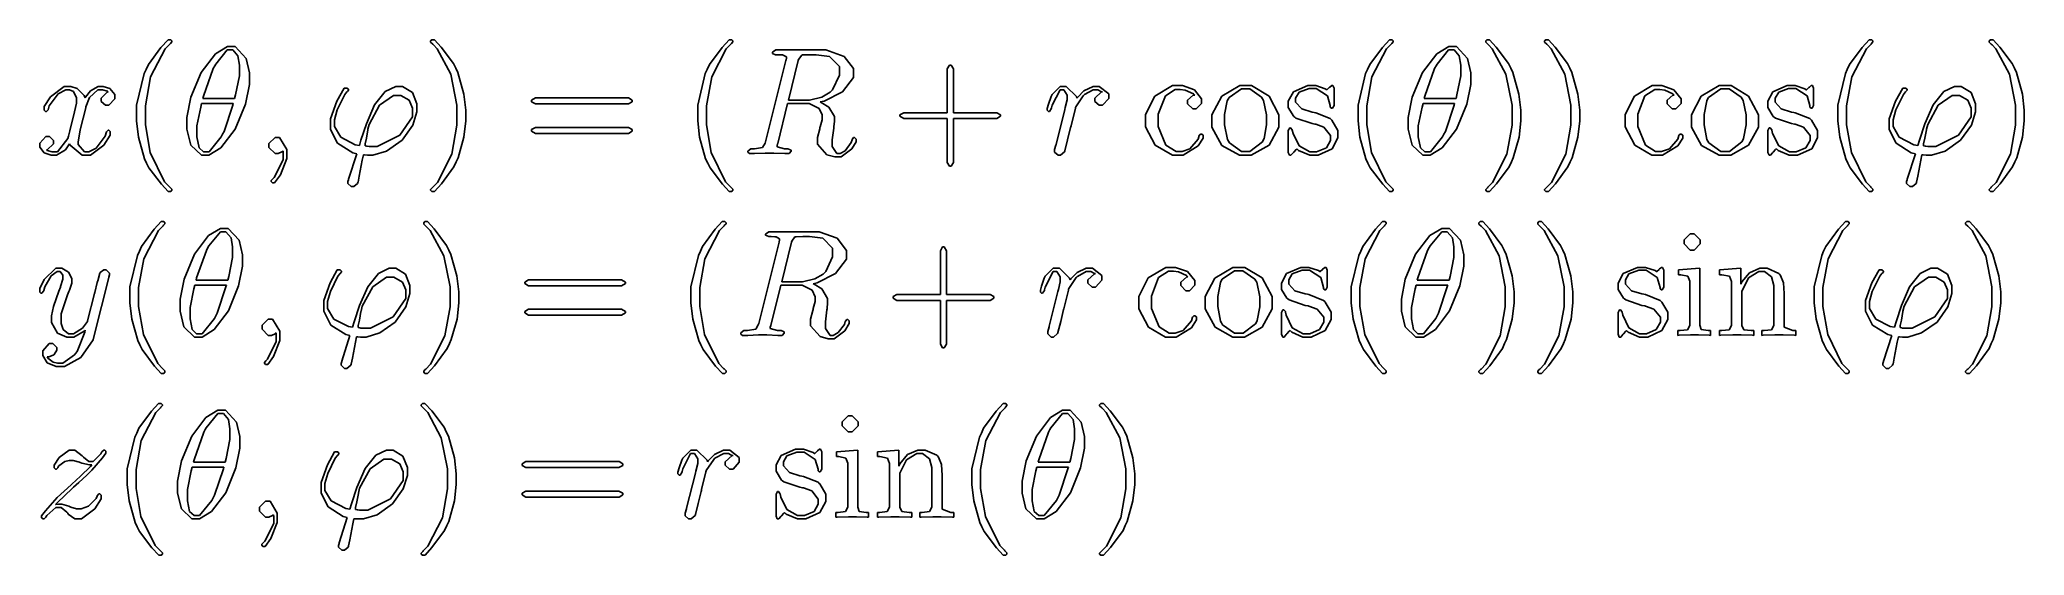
# Model space of a CAD drawing. Extents: x 0 to 46.1, y 0 to 12.
import ezdxf

# ---------------------------------------------------------------- set-up
doc = ezdxf.new("R2010")
doc.units = 0
doc.layers.get('0').update_dxf_attribs({"linetype": 'CONTINUOUS'})

msp = doc.modelspace()

# ---------------------------------------------------------------- linework, layer by layer
at = {"color": 0}
for p, q in [((2.81671, 11.7822), (2.52457, 11.3812)), ((2.57555, 11.096), (2.91455, 11.7505)), ((2.97932, 11.9586), (2.81671, 11.7822)), ((2.91455, 11.7505), (3.02341, 11.8594)), ((3.03444, 11.9586), (2.97932, 11.9586)), ((3.02341, 11.8594), (3.03444, 11.8704)), ((3.04271, 11.9586), (3.03444, 11.9586)), ((3.03444, 11.8704), (3.06751, 11.9076)), ((3.06751, 11.9297), (3.04271, 11.9586)), ((3.06751, 11.92), (3.06751, 11.9297)), ((3.06751, 11.9076), (3.06751, 11.92)), ((4.08037, 11.632), (3.74964, 11.2021)), ((4.35737, 11.7988), (4.08037, 11.632)), ((4.08725, 11.395), (4.35462, 11.7216)), ((4.35462, 11.7216), (4.44419, 11.7216)), ((4.44969, 11.7988), (4.35737, 11.7988)), ((4.44419, 11.7216), (4.48412, 11.7216)), ((4.53513, 11.7988), (4.44969, 11.7988)), ((4.48412, 11.7216), (4.60403, 11.5838)), ((4.7928, 11.5245), (4.53513, 11.7988)), ((4.60403, 11.5838), (4.63709, 11.3688)), ((4.86862, 11.1897), (4.7928, 11.5245)), ((9.1047, 11.9586), (9.07577, 11.9297)), ((9.07577, 11.9297), (9.07577, 11.92)), ((9.07577, 11.92), (9.07577, 11.8994)), ((9.07577, 11.8994), (9.12537, 11.8539)), ((9.11433, 11.9586), (9.1047, 11.9586)), ((9.16534, 11.9586), (9.11433, 11.9586)), ((9.12537, 11.8539), (9.14192, 11.8374)), ((9.14192, 11.8374), (9.22874, 11.7505)), ((9.32106, 11.7891), (9.16534, 11.9586)), ((9.22874, 11.7505), (9.5443, 11.1635)), ((9.60769, 11.4046), (9.32106, 11.7891)), ((15.8447, 11.7822), (15.5525, 11.3812)), ((15.6035, 11.096), (15.9425, 11.7505)), ((16.0073, 11.9586), (15.8447, 11.7822)), ((15.9425, 11.7505), (16.0514, 11.8594)), ((16.0624, 11.9586), (16.0073, 11.9586)), ((16.0514, 11.8594), (16.0624, 11.8704)), ((16.0707, 11.9586), (16.0624, 11.9586)), ((16.0624, 11.8704), (16.0955, 11.9076)), ((16.0955, 11.9297), (16.0707, 11.9586)), ((16.0955, 11.92), (16.0955, 11.9297)), ((16.0955, 11.9076), (16.0955, 11.92)), ((17.0932, 11.7216), (17.0146, 11.6678)), ((17.0146, 11.6678), (17.0146, 11.6499)), ((17.0146, 11.6499), (17.0146, 11.6403)), ((17.0146, 11.6403), (17.089, 11.6114)), ((17.089, 11.6114), (17.1138, 11.6114)), ((17.1194, 11.7216), (17.0932, 11.7216)), ((17.1138, 11.6114), (17.1469, 11.6114)), ((18.1171, 11.7216), (17.1194, 11.7216)), ((17.1469, 11.6114), (17.231, 11.6072)), ((17.231, 11.6072), (17.2461, 11.6058)), ((17.2461, 11.6058), (17.2627, 11.6031)), ((17.2627, 11.6031), (17.3398, 11.5604)), ((17.3398, 11.5287), (17.3316, 11.4901)), ((17.3398, 11.5604), (17.3398, 11.5452)), ((17.3398, 11.5452), (17.3398, 11.5287)), ((17.621, 11.4997), (17.6982, 11.6031)), ((17.6982, 11.6031), (17.7147, 11.6058)), ((17.7147, 11.6058), (17.723, 11.6072)), ((17.723, 11.6072), (17.8773, 11.6114)), ((17.8773, 11.6114), (17.9296, 11.6114)), ((17.9296, 11.6114), (18.0316, 11.6114)), ((18.0316, 11.6114), (18.3417, 11.5686)), ((18.2576, 11.7216), (18.1171, 11.7216)), ((18.6793, 11.5714), (18.2576, 11.7216)), ((18.3417, 11.5686), (18.5691, 11.3412)), ((18.8943, 11.2875), (18.6793, 11.5714)), ((31.1767, 11.7822), (30.8846, 11.3812)), ((30.9356, 11.096), (31.2746, 11.7505)), ((31.3393, 11.9586), (31.1767, 11.7822)), ((31.2746, 11.7505), (31.3834, 11.8594)), ((31.3945, 11.9586), (31.3393, 11.9586)), ((31.3834, 11.8594), (31.3945, 11.8704)), ((31.4027, 11.9586), (31.3945, 11.9586)), ((31.3945, 11.8704), (31.4275, 11.9076)), ((31.4275, 11.9297), (31.4027, 11.9586)), ((31.4275, 11.92), (31.4275, 11.9297)), ((31.4275, 11.9076), (31.4275, 11.92)), ((32.4404, 11.632), (32.1097, 11.2021)), ((32.7174, 11.7988), (32.4404, 11.632)), ((32.4473, 11.395), (32.7146, 11.7216)), ((32.7146, 11.7216), (32.8042, 11.7216)), ((32.8097, 11.7988), (32.7174, 11.7988)), ((32.8042, 11.7216), (32.8442, 11.7216)), ((32.8952, 11.7988), (32.8097, 11.7988)), ((32.8442, 11.7216), (32.964, 11.5838)), ((33.1529, 11.5245), (32.8952, 11.7988)), ((32.964, 11.5838), (32.9971, 11.3688)), ((33.2286, 11.1897), (33.1529, 11.5245)), ((33.6062, 11.9586), (33.5773, 11.9297)), ((33.5773, 11.9297), (33.5773, 11.92)), ((33.5773, 11.92), (33.5773, 11.8994)), ((33.5773, 11.8994), (33.6269, 11.8539)), ((33.6159, 11.9586), (33.6062, 11.9586)), ((33.6669, 11.9586), (33.6159, 11.9586)), ((33.6269, 11.8539), (33.6434, 11.8374)), ((33.6434, 11.8374), (33.7302, 11.7505)), ((33.8226, 11.7891), (33.6669, 11.9586)), ((33.7302, 11.7505), (34.0458, 11.1635)), ((34.1092, 11.4046), (33.8226, 11.7891)), ((34.9718, 11.9586), (34.9429, 11.9297)), ((34.9429, 11.9297), (34.9429, 11.92)), ((34.9429, 11.92), (34.9429, 11.8994)), ((34.9429, 11.8994), (34.9925, 11.8539)), ((34.9815, 11.9586), (34.9718, 11.9586)), ((35.0325, 11.9586), (34.9815, 11.9586)), ((34.9925, 11.8539), (35.0091, 11.8374)), ((35.0091, 11.8374), (35.0959, 11.7505)), ((35.1882, 11.7891), (35.0325, 11.9586)), ((35.0959, 11.7505), (35.4115, 11.1635)), ((35.475, 11.4046), (35.1882, 11.7891)), ((42.3182, 11.7822), (42.0261, 11.3812)), ((42.0769, 11.096), (42.4159, 11.7505)), ((42.4808, 11.9586), (42.3182, 11.7822)), ((42.4159, 11.7505), (42.5249, 11.8594)), ((42.5358, 11.9586), (42.4808, 11.9586)), ((42.5249, 11.8594), (42.5358, 11.8704)), ((42.5443, 11.9586), (42.5358, 11.9586)), ((42.5358, 11.8704), (42.569, 11.9076)), ((42.569, 11.9297), (42.5443, 11.9586)), ((42.569, 11.92), (42.569, 11.9297)), ((42.569, 11.9076), (42.569, 11.92)), ((45.296, 11.9586), (45.267, 11.9297)), ((45.267, 11.9297), (45.267, 11.92)), ((45.267, 11.92), (45.267, 11.8994)), ((45.267, 11.8994), (45.3168, 11.8539)), ((45.3058, 11.9586), (45.296, 11.9586)), ((45.3566, 11.9586), (45.3058, 11.9586)), ((45.3168, 11.8539), (45.3334, 11.8374)), ((45.3334, 11.8374), (45.4201, 11.7505)), ((45.5126, 11.7891), (45.3566, 11.9586)), ((45.4201, 11.7505), (45.7359, 11.1635)), ((45.799, 11.4046), (45.5126, 11.7891)), ((2.4281, 11.1731), (2.25171, 10.4442)), ((2.4722, 11.2696), (2.4281, 11.1731)), ((2.45566, 10.4249), (2.57555, 11.096)), ((2.52457, 11.3812), (2.4722, 11.2696)), ((3.74964, 11.2021), (3.50986, 10.6233)), ((3.8034, 10.6522), (4.02802, 11.2889)), ((4.02802, 11.2889), (4.06382, 11.3523)), ((4.06382, 11.3523), (4.08725, 11.395)), ((4.63709, 11.1221), (4.54752, 10.6839)), ((4.63709, 11.3688), (4.63709, 11.2971)), ((4.63709, 11.2971), (4.63709, 11.1221)), ((4.86862, 11.0767), (4.86862, 11.1897)), ((4.86862, 10.9237), (4.86862, 11.0767)), ((9.5443, 11.1635), (9.6876, 10.4414)), ((9.66004, 11.2971), (9.60769, 11.4046)), ((9.70827, 11.1966), (9.66004, 11.2971)), ((9.84747, 10.6991), (9.70827, 11.1966)), ((15.4561, 11.1731), (15.2797, 10.4442)), ((15.5002, 11.2696), (15.4561, 11.1731)), ((15.4836, 10.4249), (15.6035, 11.096)), ((15.5525, 11.3812), (15.5002, 11.2696)), ((17.3288, 11.4791), (16.8548, 9.5939)), ((17.3316, 11.4901), (17.3288, 11.4791)), ((17.3895, 10.5585), (17.6155, 11.4791)), ((17.6155, 11.4791), (17.621, 11.4997)), ((18.5691, 11.1387), (18.4106, 10.7969)), ((18.5691, 11.3412), (18.5691, 11.2641)), ((18.5691, 11.2641), (18.5691, 11.1387)), ((18.6421, 10.7501), (18.8943, 11.0822)), ((18.8943, 11.1924), (18.8943, 11.2875)), ((18.8943, 11.0822), (18.8943, 11.1924)), ((21.1267, 11.3688), (21.073, 11.282)), ((21.073, 11.282), (21.073, 11.253)), ((21.073, 11.253), (21.073, 10.2664)), ((21.1446, 11.3688), (21.1267, 11.3688)), ((21.1625, 11.3688), (21.1446, 11.3688)), ((21.2163, 11.282), (21.1625, 11.3688)), ((21.2163, 11.253), (21.2163, 11.282)), ((21.2163, 10.2664), (21.2163, 11.253)), ((30.7881, 11.1731), (30.6117, 10.4442)), ((30.8322, 11.2696), (30.7881, 11.1731)), ((30.8157, 10.4249), (30.9356, 11.096)), ((30.8846, 11.3812), (30.8322, 11.2696)), ((32.1097, 11.2021), (31.8699, 10.6233)), ((32.1634, 10.6522), (32.388, 11.2889)), ((32.388, 11.2889), (32.4239, 11.3523)), ((32.4239, 11.3523), (32.4473, 11.395)), ((32.9971, 11.1221), (32.9076, 10.6839)), ((32.9971, 11.3688), (32.9971, 11.2971)), ((32.9971, 11.2971), (32.9971, 11.1221)), ((33.2286, 11.0767), (33.2286, 11.1897)), ((33.2286, 10.9237), (33.2286, 11.0767)), ((34.0458, 11.1635), (34.1891, 10.4414)), ((34.1616, 11.2971), (34.1092, 11.4046)), ((34.2098, 11.1966), (34.1616, 11.2971)), ((34.349, 10.6991), (34.2098, 11.1966)), ((35.4115, 11.1635), (35.5547, 10.4414)), ((35.5272, 11.2971), (35.475, 11.4046)), ((35.5755, 11.1966), (35.5272, 11.2971)), ((35.7145, 10.6991), (35.5755, 11.1966)), ((41.9294, 11.1731), (41.753, 10.4442)), ((41.9735, 11.2696), (41.9294, 11.1731)), ((41.9573, 10.4249), (42.0769, 11.096)), ((42.0261, 11.3812), (41.9735, 11.2696)), ((45.7359, 11.1635), (45.8791, 10.4414)), ((45.8516, 11.2971), (45.799, 11.4046)), ((45.8996, 11.1966), (45.8516, 11.2971)), ((46.0389, 10.6991), (45.8996, 11.1966)), ((0.252181, 10.6357), (0.104731, 10.4083)), ((0.223242, 10.4262), (0.429948, 10.7046)), ((0.566374, 10.8727), (0.252181, 10.6357)), ((0.429948, 10.7046), (0.607716, 10.7956)), ((0.672483, 10.8727), (0.566374, 10.8727)), ((0.607716, 10.7956), (0.666972, 10.7956)), ((0.666972, 10.7956), (0.695911, 10.7956)), ((0.720714, 10.8727), (0.672483, 10.8727)), ((0.695911, 10.7956), (0.785481, 10.7542)), ((0.868165, 10.8272), (0.720714, 10.8727)), ((0.785481, 10.7542), (0.854385, 10.6081)), ((0.854385, 10.6081), (0.854385, 10.5585)), ((1.03077, 10.666), (0.868165, 10.8272)), ((1.05282, 10.6081), (1.03077, 10.666)), ((1.06385, 10.6274), (1.05282, 10.6081)), ((1.17685, 10.7694), (1.06385, 10.6274)), ((1.07487, 10.4042), (1.16031, 10.6219)), ((1.16031, 10.6219), (1.35186, 10.7956)), ((1.36012, 10.8727), (1.17685, 10.7694)), ((1.35186, 10.7956), (1.41662, 10.7956)), ((1.42214, 10.8727), (1.36012, 10.8727)), ((1.41662, 10.7956), (1.46072, 10.7956)), ((1.47312, 10.8727), (1.42214, 10.8727)), ((1.56821, 10.7459), (1.42765, 10.6054)), ((1.42765, 10.6054), (1.42765, 10.5585)), ((1.46072, 10.7956), (1.5751, 10.7625)), ((1.63022, 10.8259), (1.47312, 10.8727)), ((1.59301, 10.7515), (1.56821, 10.7459)), ((1.5751, 10.7625), (1.59301, 10.7515)), ((1.74735, 10.6881), (1.63022, 10.8259)), ((1.74735, 10.6412), (1.74735, 10.6881)), ((1.74735, 10.5902), (1.74735, 10.6412)), ((3.50986, 10.6233), (3.41891, 10.1575)), ((3.78823, 10.5971), (3.8034, 10.6522)), ((4.54752, 10.6839), (4.52684, 10.5971)), ((4.77629, 10.4635), (4.86862, 10.9237)), ((7.06797, 10.8341), (6.90259, 10.5365)), ((6.91085, 10.3339), (7.08311, 10.6908)), ((7.12445, 10.8341), (7.06797, 10.8341)), ((7.08311, 10.6908), (7.1355, 10.7515)), ((7.1355, 10.8341), (7.12445, 10.8341)), ((7.16855, 10.8093), (7.1355, 10.8341)), ((7.1355, 10.7515), (7.14375, 10.7597)), ((7.14375, 10.7597), (7.16855, 10.7914)), ((7.16855, 10.8011), (7.16855, 10.8093)), ((7.16855, 10.7914), (7.16855, 10.8011)), ((8.02294, 10.7556), (7.77628, 10.4455)), ((7.8934, 10.4442), (8.21313, 10.6688)), ((8.27098, 10.8727), (8.02294, 10.7556)), ((8.21313, 10.6688), (8.32058, 10.6688)), ((8.35367, 10.8727), (8.27098, 10.8727)), ((8.32058, 10.6688), (8.38535, 10.6688)), ((8.42807, 10.8727), (8.35367, 10.8727)), ((8.38535, 10.6688), (8.57966, 10.5544)), ((8.6541, 10.7335), (8.42807, 10.8727)), ((8.75605, 10.4745), (8.6541, 10.7335)), ((9.89157, 10.3256), (9.84747, 10.6991)), ((11.5094, 10.6081), (11.4226, 10.5544)), ((11.5383, 10.6081), (11.5094, 10.6081)), ((13.644, 10.6081), (11.5383, 10.6081)), ((13.6729, 10.6081), (13.644, 10.6081)), ((13.7597, 10.5544), (13.6729, 10.6081)), ((18.1626, 10.6274), (17.8759, 10.5585)), ((18.3527, 10.7404), (18.1626, 10.6274)), ((18.2122, 10.5337), (18.6421, 10.7501)), ((18.3761, 10.7625), (18.3527, 10.7404)), ((18.4106, 10.7969), (18.3761, 10.7625)), ((23.4859, 10.644), (23.4253, 10.4621)), ((23.5011, 10.6743), (23.4859, 10.644)), ((23.5093, 10.6894), (23.5011, 10.6743)), ((23.6954, 10.8727), (23.5093, 10.6894)), ((23.5107, 10.4386), (23.6926, 10.7956)), ((23.6926, 10.7956), (23.7546, 10.7956)), ((23.7601, 10.8727), (23.6954, 10.8727)), ((23.7546, 10.7956), (23.7808, 10.7956)), ((23.8387, 10.8727), (23.7601, 10.8727)), ((23.7808, 10.7956), (23.8593, 10.6757)), ((24.0771, 10.6426), (23.8387, 10.8727)), ((23.8593, 10.6757), (23.8593, 10.6357)), ((23.8593, 10.6357), (23.8593, 10.5613)), ((24.0564, 10.4042), (24.23, 10.6605)), ((24.0853, 10.6026), (24.0771, 10.6426)), ((24.1019, 10.6274), (24.0853, 10.6026)), ((24.248, 10.7749), (24.1019, 10.6274)), ((24.23, 10.6605), (24.2507, 10.6798)), ((24.4602, 10.8727), (24.248, 10.7749)), ((24.2507, 10.6798), (24.2576, 10.6853)), ((24.2576, 10.6853), (24.463, 10.7956)), ((24.5318, 10.8727), (24.4602, 10.8727)), ((24.463, 10.7956), (24.5318, 10.7956)), ((24.6545, 10.7473), (24.4988, 10.6068)), ((24.4988, 10.6068), (24.4988, 10.5585)), ((24.6049, 10.8727), (24.5318, 10.8727)), ((24.5318, 10.7956), (24.569, 10.7956)), ((24.569, 10.7956), (24.6517, 10.7515)), ((24.824, 10.7032), (24.6049, 10.8727)), ((24.6517, 10.7515), (24.6807, 10.7515)), ((24.6807, 10.7515), (24.6545, 10.7473)), ((24.824, 10.6467), (24.824, 10.7032)), ((24.824, 10.5944), (24.824, 10.6467)), ((25.8947, 10.6509), (25.6798, 10.2223)), ((26.304, 10.8948), (25.8947, 10.6509)), ((25.9719, 10.2292), (26.1386, 10.6605)), ((26.1386, 10.6605), (26.3688, 10.8066)), ((26.4404, 10.8948), (26.304, 10.8948)), ((26.3688, 10.8066), (26.4459, 10.8066)), ((26.5327, 10.8948), (26.4404, 10.8948)), ((26.4459, 10.8066), (26.4845, 10.8066)), ((26.4845, 10.8066), (26.6003, 10.7887)), ((26.8111, 10.7969), (26.5327, 10.8948)), ((26.6003, 10.7887), (26.7904, 10.706)), ((26.7849, 10.6715), (26.6554, 10.5544)), ((26.8207, 10.6743), (26.7849, 10.6715)), ((26.7904, 10.706), (26.8207, 10.6743)), ((26.9806, 10.5902), (26.8111, 10.7969)), ((27.4464, 10.6481), (27.2204, 10.2181)), ((27.8639, 10.8948), (27.4464, 10.6481)), ((27.5952, 10.5806), (27.6187, 10.6206)), ((27.6187, 10.6206), (27.9025, 10.8176)), ((28.0031, 10.8948), (27.8639, 10.8948)), ((27.9025, 10.8176), (27.9976, 10.8176)), ((27.9976, 10.8176), (28.0968, 10.8176)), ((28.1382, 10.8948), (28.0031, 10.8948)), ((28.0968, 10.8176), (28.3711, 10.6247)), ((28.5474, 10.6522), (28.1382, 10.8948)), ((28.3711, 10.6247), (28.3945, 10.5861)), ((28.7748, 10.2181), (28.5474, 10.6522)), ((29.1124, 10.7515), (28.9925, 10.5324)), ((29.4432, 10.8948), (29.1124, 10.7515)), ((29.1634, 10.6054), (29.2447, 10.7418)), ((29.1634, 10.5585), (29.1634, 10.6054)), ((29.2447, 10.7418), (29.4762, 10.8286)), ((29.5548, 10.8948), (29.4432, 10.8948)), ((29.4762, 10.8286), (29.5548, 10.8286)), ((29.6292, 10.8948), (29.5548, 10.8948)), ((29.5548, 10.8286), (29.6416, 10.8286)), ((29.8524, 10.8204), (29.6292, 10.8948)), ((29.6416, 10.8286), (29.9034, 10.6564)), ((29.8855, 10.7956), (29.8524, 10.8204)), ((29.8897, 10.7983), (29.8855, 10.7956)), ((29.9434, 10.8479), (29.8897, 10.7983)), ((29.9034, 10.6564), (29.9668, 10.4304)), ((29.9461, 10.8507), (29.9434, 10.8479)), ((29.9572, 10.8617), (29.9461, 10.8507)), ((29.9999, 10.8948), (29.9572, 10.8617)), ((30.0178, 10.8948), (29.9999, 10.8948)), ((30.0275, 10.8948), (30.0178, 10.8948)), ((30.0564, 10.8327), (30.0275, 10.8948)), ((30.0564, 10.8121), (30.0564, 10.8327)), ((30.0564, 10.4538), (30.0564, 10.8121)), ((31.8699, 10.6233), (31.7789, 10.1575)), ((32.1483, 10.5971), (32.1634, 10.6522)), ((32.9076, 10.6839), (32.8869, 10.5971)), ((33.1363, 10.4635), (33.2286, 10.9237)), ((34.3931, 10.3256), (34.349, 10.6991)), ((35.7586, 10.3256), (35.7145, 10.6991)), ((37.0293, 10.6509), (36.8141, 10.2223)), ((37.4385, 10.8948), (37.0293, 10.6509)), ((37.1066, 10.2292), (37.2731, 10.6605)), ((37.2731, 10.6605), (37.5035, 10.8066)), ((37.5751, 10.8948), (37.4385, 10.8948)), ((37.5035, 10.8066), (37.5804, 10.8066)), ((37.6671, 10.8948), (37.5751, 10.8948)), ((37.5804, 10.8066), (37.6192, 10.8066)), ((37.6192, 10.8066), (37.7349, 10.7887)), ((37.9458, 10.7969), (37.6671, 10.8948)), ((37.7349, 10.7887), (37.925, 10.706)), ((37.9194, 10.6715), (37.7899, 10.5544)), ((37.9554, 10.6743), (37.9194, 10.6715)), ((37.925, 10.706), (37.9554, 10.6743)), ((38.1152, 10.5902), (37.9458, 10.7969)), ((38.5808, 10.6481), (38.3551, 10.2181)), ((38.9985, 10.8948), (38.5808, 10.6481)), ((38.7297, 10.5806), (38.7533, 10.6206)), ((38.7533, 10.6206), (39.037, 10.8176)), ((39.1375, 10.8948), (38.9985, 10.8948)), ((39.037, 10.8176), (39.1322, 10.8176)), ((39.1322, 10.8176), (39.2314, 10.8176)), ((39.2726, 10.8948), (39.1375, 10.8948)), ((39.2314, 10.8176), (39.5055, 10.6247)), ((39.6819, 10.6522), (39.2726, 10.8948)), ((39.5055, 10.6247), (39.5291, 10.5861)), ((39.9094, 10.2181), (39.6819, 10.6522)), ((40.247, 10.7515), (40.1271, 10.5324)), ((40.5776, 10.8948), (40.247, 10.7515)), ((40.2978, 10.6054), (40.3793, 10.7418)), ((40.2978, 10.5585), (40.2978, 10.6054)), ((40.3793, 10.7418), (40.6107, 10.8286)), ((40.6894, 10.8948), (40.5776, 10.8948)), ((40.6107, 10.8286), (40.6894, 10.8286)), ((40.7638, 10.8948), (40.6894, 10.8948)), ((40.6894, 10.8286), (40.7762, 10.8286)), ((40.9871, 10.8204), (40.7638, 10.8948)), ((40.7762, 10.8286), (41.0379, 10.6564)), ((41.0199, 10.7956), (40.9871, 10.8204)), ((41.0242, 10.7983), (41.0199, 10.7956)), ((41.0778, 10.8479), (41.0242, 10.7983)), ((41.0379, 10.6564), (41.1014, 10.4304)), ((41.0806, 10.8507), (41.0778, 10.8479)), ((41.0916, 10.8617), (41.0806, 10.8507)), ((41.1346, 10.8948), (41.0916, 10.8617)), ((41.1522, 10.8948), (41.1346, 10.8948)), ((41.1621, 10.8948), (41.1522, 10.8948)), ((41.191, 10.8327), (41.1621, 10.8948)), ((41.191, 10.8121), (41.191, 10.8327)), ((41.191, 10.4538), (41.191, 10.8121)), ((43.2594, 10.8341), (43.0939, 10.5365)), ((43.1024, 10.3339), (43.2745, 10.6908)), ((43.3158, 10.8341), (43.2594, 10.8341)), ((43.2745, 10.6908), (43.3268, 10.7515)), ((43.3268, 10.8341), (43.3158, 10.8341)), ((43.3599, 10.8093), (43.3268, 10.8341)), ((43.3268, 10.7515), (43.3352, 10.7597)), ((43.3352, 10.7597), (43.3599, 10.7914)), ((43.3599, 10.8011), (43.3599, 10.8093)), ((43.3599, 10.7914), (43.3599, 10.8011)), ((44.2143, 10.7556), (43.9678, 10.4455)), ((44.0849, 10.4442), (44.4045, 10.6688)), ((44.4623, 10.8727), (44.2143, 10.7556)), ((44.4045, 10.6688), (44.5121, 10.6688)), ((44.5452, 10.8727), (44.4623, 10.8727)), ((44.5121, 10.6688), (44.5766, 10.6688)), ((44.6193, 10.8727), (44.5452, 10.8727)), ((44.5766, 10.6688), (44.771, 10.5544)), ((44.8455, 10.7335), (44.6193, 10.8727)), ((44.9474, 10.4745), (44.8455, 10.7335)), ((46.083, 10.3256), (46.0389, 10.6991)), ((0.104731, 10.4083), (0.104731, 10.3325)), ((0.104731, 10.3325), (0.104731, 10.3229)), ((0.104731, 10.3229), (0.137804, 10.294)), ((0.137804, 10.294), (0.148828, 10.294)), ((0.148828, 10.294), (0.159852, 10.294)), ((0.159852, 10.294), (0.191547, 10.3256)), ((0.191547, 10.3256), (0.192925, 10.3325)), ((0.192925, 10.3325), (0.223242, 10.4262)), ((0.80753, 10.2843), (0.698666, 9.84472)), ((0.854385, 10.491), (0.80753, 10.2843)), ((0.854385, 10.5585), (0.854385, 10.491)), ((0.94809, 9.89708), (1.06936, 10.3821)), ((1.06936, 10.3821), (1.07487, 10.4042)), ((1.42765, 10.5585), (1.42765, 10.5282)), ((1.42765, 10.5282), (1.52687, 10.4372)), ((1.52687, 10.4372), (1.55994, 10.4372)), ((1.55994, 10.4372), (1.60679, 10.4372)), ((1.60679, 10.4372), (1.74735, 10.5902)), ((2.25171, 10.4442), (2.25171, 10.2003)), ((2.25171, 10.2003), (2.25171, 10.0748)), ((2.45566, 10.2003), (2.45566, 10.4249)), ((2.45566, 9.98527), (2.45566, 10.2003)), ((3.41891, 10.1575), (3.41891, 10.0018)), ((3.65044, 9.96047), (3.73863, 10.3959)), ((3.73863, 10.3959), (3.76068, 10.4813)), ((3.76068, 10.4813), (4.49379, 10.4813)), ((4.52684, 10.5971), (3.78823, 10.5971)), ((4.48412, 10.4414), (4.28018, 9.83368)), ((4.49379, 10.4813), (4.48412, 10.4414)), ((4.53926, 9.88328), (4.77629, 10.4635)), ((6.90259, 10.5365), (6.75513, 10.1231)), ((6.84332, 10.1024), (6.91085, 10.3339)), ((7.77628, 10.4455), (7.58472, 10.0087)), ((7.64812, 9.99352), (7.8934, 10.4442)), ((8.65685, 10.1699), (8.3633, 9.74824)), ((8.57966, 10.5544), (8.65685, 10.3725)), ((8.65685, 10.3725), (8.65685, 10.3105)), ((8.65685, 10.3105), (8.65685, 10.1699)), ((8.66235, 9.97977), (8.75605, 10.2857)), ((8.75605, 10.3876), (8.75605, 10.4745)), ((8.75605, 10.2857), (8.75605, 10.3876)), ((9.6876, 10.4414), (9.6876, 10.2003)), ((9.6876, 10.2003), (9.6876, 9.97701)), ((9.89157, 10.2003), (9.89157, 10.3256)), ((9.89157, 10.0748), (9.89157, 10.2003)), ((11.4226, 10.5544), (11.4226, 10.5365)), ((11.4226, 10.5365), (11.4226, 10.5199)), ((11.4226, 10.5199), (11.5094, 10.4703)), ((11.5094, 10.4703), (11.5383, 10.4703)), ((11.5383, 10.4703), (13.6385, 10.4703)), ((13.6385, 10.4703), (13.6688, 10.4703)), ((13.6688, 10.4703), (13.7597, 10.5199)), ((13.7597, 10.5365), (13.7597, 10.5544)), ((13.7597, 10.5199), (13.7597, 10.5365)), ((15.2797, 10.4442), (15.2797, 10.2003)), ((15.2797, 10.2003), (15.2797, 10.0748)), ((15.4836, 10.2003), (15.4836, 10.4249)), ((15.4836, 9.98527), (15.4836, 10.2003)), ((17.1359, 9.5498), (17.3674, 10.4813)), ((17.3674, 10.4813), (17.7863, 10.4813)), ((17.7808, 10.5585), (17.3895, 10.5585)), ((17.8759, 10.5585), (17.7808, 10.5585)), ((17.7863, 10.4813), (17.8635, 10.4813)), ((17.8635, 10.4813), (18.0964, 10.367)), ((18.0964, 10.367), (18.1667, 10.214)), ((18.1226, 10.5144), (18.2122, 10.5337)), ((18.146, 10.5062), (18.1226, 10.5144)), ((18.3224, 10.3973), (18.146, 10.5062)), ((18.1667, 10.214), (18.1667, 10.1617)), ((18.1667, 10.1617), (18.1667, 10.101)), ((18.4533, 10.1755), (18.3224, 10.3973)), ((18.4533, 10.101), (18.4533, 10.1755)), ((20.0629, 10.2664), (19.976, 10.2168)), ((19.976, 10.2168), (19.976, 10.2003)), ((19.976, 10.2003), (19.976, 10.1823)), ((19.976, 10.1823), (20.0629, 10.1286)), ((20.0918, 10.2664), (20.0629, 10.2664)), ((21.073, 10.2664), (20.0918, 10.2664)), ((22.1974, 10.2664), (21.2163, 10.2664)), ((22.2264, 10.2664), (22.1974, 10.2664)), ((22.3132, 10.2168), (22.2264, 10.2664)), ((22.2264, 10.1286), (22.3132, 10.1823)), ((22.3132, 10.2003), (22.3132, 10.2168)), ((22.3132, 10.1823), (22.3132, 10.2003)), ((23.4253, 10.4621), (23.3963, 10.3656)), ((23.3963, 10.3656), (23.3963, 10.3325)), ((23.3963, 10.3325), (23.3963, 10.3229)), ((23.3963, 10.3229), (23.4253, 10.294)), ((23.4253, 10.294), (23.4349, 10.294)), ((23.4349, 10.294), (23.4501, 10.294)), ((23.4501, 10.294), (23.49, 10.3573)), ((23.49, 10.3573), (23.4956, 10.3766)), ((23.4956, 10.3766), (23.5107, 10.4386)), ((23.8042, 10.338), (23.6003, 9.52775)), ((23.8153, 10.3835), (23.8042, 10.338)), ((23.8593, 10.5613), (23.8153, 10.3835)), ((23.9489, 9.9646), (24.0482, 10.3684)), ((24.0482, 10.3684), (24.0523, 10.3932)), ((24.0523, 10.3932), (24.0564, 10.4042)), ((24.4988, 10.5585), (24.4988, 10.5282)), ((24.4988, 10.5282), (24.598, 10.4372)), ((24.598, 10.4372), (24.631, 10.4372)), ((24.631, 10.4372), (24.6793, 10.4372)), ((24.6793, 10.4372), (24.824, 10.5944)), ((25.6798, 10.2223), (25.6798, 10.079)), ((25.9719, 10.0845), (25.9719, 10.2292)), ((26.6554, 10.5544), (26.6554, 10.5144)), ((26.6554, 10.5144), (26.6554, 10.4745)), ((26.6554, 10.4745), (26.7753, 10.3546)), ((26.7753, 10.3546), (26.8152, 10.3546)), ((26.8152, 10.3546), (26.8566, 10.3546)), ((26.8566, 10.3546), (26.9806, 10.4786)), ((26.9806, 10.5199), (26.9806, 10.5902)), ((26.9806, 10.4786), (26.9806, 10.5199)), ((27.2204, 10.2181), (27.2204, 10.0735)), ((27.5125, 10.2209), (27.5746, 10.542)), ((27.5125, 10.101), (27.5125, 10.2209)), ((27.5746, 10.542), (27.5952, 10.5806)), ((28.3945, 10.5861), (28.4179, 10.5489)), ((28.4179, 10.5489), (28.4882, 10.214)), ((28.4882, 10.214), (28.4882, 10.101)), ((28.7748, 10.0735), (28.7748, 10.2181)), ((28.9925, 10.5324), (28.9925, 10.4593)), ((28.9925, 10.4593), (28.9925, 10.3849)), ((28.9925, 10.3849), (29.118, 10.181)), ((29.118, 10.181), (29.1414, 10.1617)), ((29.1414, 10.1617), (29.1703, 10.1396)), ((29.1634, 10.5076), (29.1634, 10.5585)), ((29.304, 10.3532), (29.1634, 10.5076)), ((29.1703, 10.1396), (29.5465, 10.0142)), ((29.5438, 10.2815), (29.304, 10.3532)), ((29.5934, 10.2719), (29.5438, 10.2815)), ((29.6306, 10.265), (29.5934, 10.2719)), ((29.9668, 10.1299), (29.6306, 10.265)), ((29.9668, 10.4304), (29.9682, 10.4042)), ((29.9682, 10.4042), (29.9682, 10.3959)), ((29.9682, 10.3959), (29.9972, 10.3711)), ((29.9972, 10.3711), (30.0068, 10.3711)), ((30.0068, 10.3711), (30.0192, 10.3711)), ((30.0192, 10.3711), (30.0564, 10.4331)), ((30.0564, 10.4331), (30.0564, 10.4538)), ((30.6117, 10.4442), (30.6117, 10.2003)), ((30.6117, 10.2003), (30.6117, 10.0748)), ((30.8157, 10.2003), (30.8157, 10.4249)), ((30.8157, 9.98527), (30.8157, 10.2003)), ((31.7789, 10.1575), (31.7789, 10.0018)), ((32.0105, 9.96047), (32.0986, 10.3959)), ((32.0986, 10.3959), (32.1207, 10.4813)), ((32.1207, 10.4813), (32.8538, 10.4813)), ((32.8869, 10.5971), (32.1483, 10.5971)), ((32.8442, 10.4414), (32.6402, 9.83368)), ((32.8538, 10.4813), (32.8442, 10.4414)), ((32.8993, 9.88328), (33.1363, 10.4635)), ((34.1891, 10.4414), (34.1891, 10.2003)), ((34.1891, 10.2003), (34.1891, 9.97701)), ((34.3931, 10.2003), (34.3931, 10.3256)), ((34.3931, 10.0748), (34.3931, 10.2003)), ((35.5547, 10.4414), (35.5547, 10.2003)), ((35.5547, 10.2003), (35.5547, 9.97701)), ((35.7586, 10.2003), (35.7586, 10.3256)), ((35.7586, 10.0748), (35.7586, 10.2003)), ((36.8141, 10.2223), (36.8141, 10.079)), ((37.1066, 10.0845), (37.1066, 10.2292)), ((37.7899, 10.5544), (37.7899, 10.5144)), ((37.7899, 10.5144), (37.7899, 10.4745)), ((37.7899, 10.4745), (37.9099, 10.3546)), ((37.9099, 10.3546), (37.9497, 10.3546)), ((37.9497, 10.3546), (37.991, 10.3546)), ((37.991, 10.3546), (38.1152, 10.4786)), ((38.1152, 10.5199), (38.1152, 10.5902)), ((38.1152, 10.4786), (38.1152, 10.5199)), ((38.3551, 10.2181), (38.3551, 10.0735)), ((38.6472, 10.2209), (38.7092, 10.542)), ((38.6472, 10.101), (38.6472, 10.2209)), ((38.7092, 10.542), (38.7297, 10.5806)), ((39.5291, 10.5861), (39.5524, 10.5489)), ((39.5524, 10.5489), (39.6226, 10.214)), ((39.6226, 10.214), (39.6226, 10.101)), ((39.9094, 10.0735), (39.9094, 10.2181)), ((40.1271, 10.5324), (40.1271, 10.4593)), ((40.1271, 10.4593), (40.1271, 10.3849)), ((40.1271, 10.3849), (40.2526, 10.181)), ((40.2526, 10.181), (40.2759, 10.1617)), ((40.2759, 10.1617), (40.3049, 10.1396)), ((40.2978, 10.5076), (40.2978, 10.5585)), ((40.4386, 10.3532), (40.2978, 10.5076)), ((40.3049, 10.1396), (40.6809, 10.0142)), ((40.6785, 10.2815), (40.4386, 10.3532)), ((40.7278, 10.2719), (40.6785, 10.2815)), ((40.7652, 10.265), (40.7278, 10.2719)), ((41.1014, 10.1299), (40.7652, 10.265)), ((41.1014, 10.4304), (41.1028, 10.4042)), ((41.1028, 10.4042), (41.1028, 10.3959)), ((41.1028, 10.3959), (41.1318, 10.3711)), ((41.1318, 10.3711), (41.1413, 10.3711)), ((41.1413, 10.3711), (41.1536, 10.3711)), ((41.1536, 10.3711), (41.191, 10.4331)), ((41.191, 10.4331), (41.191, 10.4538)), ((41.753, 10.4442), (41.753, 10.2003)), ((41.753, 10.2003), (41.753, 10.0748)), ((41.9573, 10.2003), (41.9573, 10.4249)), ((41.9573, 9.98527), (41.9573, 10.2003)), ((43.0939, 10.5365), (42.9465, 10.1231)), ((43.0347, 10.1024), (43.1024, 10.3339)), ((43.9678, 10.4455), (43.7762, 10.0087)), ((43.8397, 9.99352), (44.0849, 10.4442)), ((44.8483, 10.1699), (44.5548, 9.74824)), ((44.771, 10.5544), (44.8483, 10.3725)), ((44.8483, 10.3725), (44.8483, 10.3105)), ((44.8483, 10.3105), (44.8483, 10.1699)), ((44.8539, 9.97977), (44.9474, 10.2857)), ((44.9474, 10.3876), (44.9474, 10.4745)), ((44.9474, 10.2857), (44.9474, 10.3876)), ((45.8791, 10.4414), (45.8791, 10.2003)), ((45.8791, 10.2003), (45.8791, 9.97701)), ((46.083, 10.2003), (46.083, 10.3256)), ((46.083, 10.0748), (46.083, 10.2003)), ((0.144694, 9.71518), (0, 9.56222)), ((0.192925, 9.71518), (0.144694, 9.71518)), ((0.22462, 9.71518), (0.192925, 9.71518)), ((0.319705, 9.62424), (0.22462, 9.71518)), ((0.666972, 9.72069), (0.653189, 9.66692)), ((0.698666, 9.84472), (0.666972, 9.72069)), ((0.892969, 9.58839), (0.938445, 9.85848)), ((0.938445, 9.85848), (0.94809, 9.89708)), ((1.51997, 9.72481), (1.31465, 9.44644)), ((1.49242, 9.51675), (1.63711, 9.74411)), ((1.54892, 9.81989), (1.51997, 9.72481)), ((1.55167, 9.82543), (1.54892, 9.81989)), ((1.58612, 9.85848), (1.55167, 9.82543)), ((1.59852, 9.85848), (1.58612, 9.85848)), ((1.60817, 9.85848), (1.59852, 9.85848)), ((1.63711, 9.82955), (1.60817, 9.85848)), ((1.63711, 9.81989), (1.63711, 9.82955)), ((1.63711, 9.74411), (1.63711, 9.81989)), ((2.25171, 10.0748), (2.29443, 9.69726)), ((2.29443, 9.69726), (2.43499, 9.1984)), ((2.56728, 9.33898), (2.45566, 9.98527)), ((3.41891, 10.0018), (3.41891, 9.88053)), ((3.41891, 9.88053), (3.50848, 9.51675)), ((3.65044, 9.78683), (3.65044, 9.96047)), ((3.65044, 9.70276), (3.65044, 9.78683)), ((3.70004, 9.4506), (3.65044, 9.70276)), ((4.21541, 9.70964), (3.93153, 9.35687)), ((4.20716, 9.4506), (4.53926, 9.88328)), ((4.24575, 9.77029), (4.21541, 9.70964)), ((4.28018, 9.83368), (4.24575, 9.77029)), ((5.46393, 9.69313), (5.32335, 9.55255)), ((5.51078, 9.69313), (5.46393, 9.69313)), ((5.56729, 9.69313), (5.51078, 9.69313)), ((5.73677, 9.41613), (5.56729, 9.69313)), ((6.75513, 10.1231), (6.75513, 9.98527)), ((6.75513, 9.98527), (6.75513, 9.87915)), ((6.75513, 9.87915), (6.91776, 9.55809)), ((6.84332, 10.0239), (6.84332, 10.1024)), ((6.84332, 9.94255), (6.84332, 10.0239)), ((6.98941, 9.69726), (6.84332, 9.94255)), ((7.32702, 9.52362), (6.98941, 9.69726)), ((7.58472, 10.0087), (7.46069, 9.63249)), ((7.58472, 9.67384), (7.61919, 9.86815)), ((7.61919, 9.86815), (7.62056, 9.88053)), ((7.62056, 9.88053), (7.64812, 9.99352)), ((8.3633, 9.74824), (7.8383, 9.48365)), ((8.41294, 9.62561), (8.66235, 9.97977)), ((9.6876, 9.97701), (9.5691, 9.30589)), ((9.71656, 9.22182), (9.84885, 9.69589)), ((9.84885, 9.69589), (9.89157, 10.0748)), ((11.5094, 9.92463), (11.4226, 9.87503)), ((11.4226, 9.87503), (11.4226, 9.85848)), ((11.4226, 9.85848), (11.4226, 9.84056)), ((11.4226, 9.84056), (11.5094, 9.78683)), ((11.5383, 9.92463), (11.5094, 9.92463)), ((11.5094, 9.78683), (11.5383, 9.78683)), ((13.6385, 9.92463), (11.5383, 9.92463)), ((11.5383, 9.78683), (13.644, 9.78683)), ((13.6688, 9.92463), (13.6385, 9.92463)), ((13.644, 9.78683), (13.6729, 9.78683)), ((13.7597, 9.87503), (13.6688, 9.92463)), ((13.6729, 9.78683), (13.7597, 9.84056)), ((13.7597, 9.85848), (13.7597, 9.87503)), ((13.7597, 9.84056), (13.7597, 9.85848)), ((15.2797, 10.0748), (15.3224, 9.69726)), ((15.3224, 9.69726), (15.463, 9.1984)), ((15.5952, 9.33898), (15.4836, 9.98527)), ((18.1115, 9.89432), (18.0619, 9.69038)), ((18.0619, 9.69038), (18.0619, 9.62145)), ((18.1171, 9.91912), (18.1115, 9.89432)), ((18.1226, 9.9398), (18.1171, 9.91912)), ((18.1667, 10.101), (18.1226, 9.9398)), ((18.4037, 9.63387), (18.4381, 9.90671)), ((18.4381, 9.90671), (18.4423, 9.93567)), ((18.4423, 9.93567), (18.4437, 9.94805)), ((18.4437, 9.94805), (18.4533, 10.0638)), ((18.4533, 10.0638), (18.4533, 10.101)), ((18.8998, 9.6876), (18.8681, 9.64487)), ((18.9108, 9.6876), (18.8998, 9.6876)), ((18.9218, 9.6876), (18.9108, 9.6876)), ((18.9549, 9.65454), (18.9218, 9.6876)), ((20.0629, 10.1286), (20.0918, 10.1286)), ((20.0918, 10.1286), (21.073, 10.1286)), ((21.073, 10.1286), (21.073, 9.14192)), ((21.2163, 10.1286), (22.1974, 10.1286)), ((21.2163, 9.14192), (21.2163, 10.1286)), ((22.1974, 10.1286), (22.2264, 10.1286)), ((23.869, 9.63662), (23.9379, 9.91912)), ((23.9379, 9.91912), (23.942, 9.93567)), ((23.942, 9.93567), (23.9489, 9.9646)), ((25.6798, 10.079), (25.6798, 9.93704)), ((25.6798, 9.93704), (25.9044, 9.50983)), ((25.9719, 9.94255), (25.9719, 10.0845)), ((26.1497, 9.51399), (25.9719, 9.94255)), ((26.9255, 9.73723), (26.9007, 9.65592)), ((26.9021, 9.49607), (27.0192, 9.67796)), ((26.9269, 9.74273), (26.9255, 9.73723)), ((26.9586, 9.77029), (26.9269, 9.74273)), ((26.9696, 9.77029), (26.9586, 9.77029)), ((26.982, 9.77029), (26.9696, 9.77029)), ((27.0192, 9.74549), (26.982, 9.77029)), ((27.0192, 9.73723), (27.0192, 9.74549)), ((27.0192, 9.67796), (27.0192, 9.73723)), ((27.2204, 10.0735), (27.2204, 9.93151)), ((27.2204, 9.93151), (27.4533, 9.5057)), ((27.5125, 9.98664), (27.5125, 10.101)), ((27.5787, 9.6435), (27.5125, 9.98664)), ((28.4882, 9.98252), (28.4303, 9.66555)), ((28.4882, 10.101), (28.4882, 9.98252)), ((28.5447, 9.50983), (28.7748, 9.93292)), ((28.7748, 9.93292), (28.7748, 10.0735)), ((29.0256, 9.91362), (28.9925, 9.8516)), ((28.9925, 9.8516), (28.9925, 9.83093)), ((28.9925, 9.83093), (28.9925, 9.3624)), ((29.0366, 9.91362), (29.0256, 9.91362)), ((29.0477, 9.91362), (29.0366, 9.91362)), ((29.0835, 9.86952), (29.0477, 9.91362)), ((29.0862, 9.85848), (29.0835, 9.86952)), ((29.1028, 9.7827), (29.0862, 9.85848)), ((29.2447, 9.4947), (29.1028, 9.7827)), ((29.5465, 10.0142), (29.6099, 10.0018)), ((29.6099, 10.0018), (29.6292, 9.99765)), ((29.6292, 9.99765), (29.8208, 9.92875)), ((29.8208, 9.92875), (29.9737, 9.73998)), ((29.9957, 10.101), (29.9668, 10.1299)), ((29.9737, 9.73998), (29.9737, 9.67659)), ((30.0068, 10.0914), (29.9957, 10.101)), ((30.1446, 9.85298), (30.0068, 10.0914)), ((30.0109, 9.42993), (30.1446, 9.68622)), ((30.1446, 9.77029), (30.1446, 9.85298)), ((30.1446, 9.68622), (30.1446, 9.77029)), ((30.6117, 10.0748), (30.6544, 9.69726)), ((30.6544, 9.69726), (30.795, 9.1984)), ((30.9273, 9.33898), (30.8157, 9.98527)), ((31.7789, 10.0018), (31.7789, 9.88053)), ((31.7789, 9.88053), (31.8685, 9.51675)), ((32.0105, 9.78683), (32.0105, 9.96047)), ((32.0105, 9.70276), (32.0105, 9.78683)), ((32.0601, 9.4506), (32.0105, 9.70276)), ((32.5754, 9.70964), (32.2916, 9.35687)), ((32.5672, 9.4506), (32.8993, 9.88328)), ((32.6058, 9.77029), (32.5754, 9.70964)), ((32.6402, 9.83368), (32.6058, 9.77029)), ((34.1891, 9.97701), (34.0706, 9.30589)), ((34.2181, 9.22182), (34.3504, 9.69589)), ((34.3504, 9.69589), (34.3931, 10.0748)), ((35.5547, 9.97701), (35.4362, 9.30589)), ((35.5836, 9.22182), (35.7159, 9.69589)), ((35.7159, 9.69589), (35.7586, 10.0748)), ((36.8141, 10.079), (36.8141, 9.93704)), ((36.8141, 9.93704), (37.0388, 9.50983)), ((37.1066, 9.94255), (37.1066, 10.0845)), ((37.2844, 9.51399), (37.1066, 9.94255)), ((38.0601, 9.73723), (38.0351, 9.65592)), ((38.0365, 9.49607), (38.1536, 9.67796)), ((38.0615, 9.74273), (38.0601, 9.73723)), ((38.0929, 9.77029), (38.0615, 9.74273)), ((38.1042, 9.77029), (38.0929, 9.77029)), ((38.1166, 9.77029), (38.1042, 9.77029)), ((38.1536, 9.74549), (38.1166, 9.77029)), ((38.1536, 9.73723), (38.1536, 9.74549)), ((38.1536, 9.67796), (38.1536, 9.73723)), ((38.3551, 10.0735), (38.3551, 9.93151)), ((38.3551, 9.93151), (38.5879, 9.5057)), ((38.6472, 9.98664), (38.6472, 10.101)), ((38.7131, 9.6435), (38.6472, 9.98664)), ((39.6226, 9.98252), (39.5647, 9.66555)), ((39.6226, 10.101), (39.6226, 9.98252)), ((39.6794, 9.50983), (39.9094, 9.93292)), ((39.9094, 9.93292), (39.9094, 10.0735)), ((40.1602, 9.91362), (40.1271, 9.8516)), ((40.1271, 9.8516), (40.1271, 9.83093)), ((40.1271, 9.83093), (40.1271, 9.3624)), ((40.1712, 9.91362), (40.1602, 9.91362)), ((40.1821, 9.91362), (40.1712, 9.91362)), ((40.2181, 9.86952), (40.1821, 9.91362)), ((40.2209, 9.85848), (40.2181, 9.86952)), ((40.2375, 9.7827), (40.2209, 9.85848)), ((40.3793, 9.4947), (40.2375, 9.7827)), ((40.6809, 10.0142), (40.7444, 10.0018)), ((40.7444, 10.0018), (40.7638, 9.99765)), ((40.7638, 9.99765), (40.9554, 9.92875)), ((40.9554, 9.92875), (41.1081, 9.73998)), ((41.1304, 10.101), (41.1014, 10.1299)), ((41.1081, 9.73998), (41.1081, 9.67659)), ((41.1413, 10.0914), (41.1304, 10.101)), ((41.2792, 9.85298), (41.1413, 10.0914)), ((41.1455, 9.42993), (41.2792, 9.68622)), ((41.2792, 9.77029), (41.2792, 9.85298)), ((41.2792, 9.68622), (41.2792, 9.77029)), ((41.753, 10.0748), (41.7961, 9.69726)), ((41.7961, 9.69726), (41.9365, 9.1984)), ((42.0688, 9.33898), (41.9573, 9.98527)), ((42.9465, 10.1231), (42.9465, 9.98527)), ((42.9465, 9.98527), (42.9465, 9.87915)), ((42.9465, 9.87915), (43.1091, 9.55809)), ((43.0347, 10.0239), (43.0347, 10.1024)), ((43.0347, 9.94255), (43.0347, 10.0239)), ((43.1807, 9.69726), (43.0347, 9.94255)), ((43.5183, 9.52362), (43.1807, 9.69726)), ((43.7762, 10.0087), (43.652, 9.63249)), ((43.7762, 9.67384), (43.8108, 9.86815)), ((43.8108, 9.86815), (43.8118, 9.88053)), ((43.8118, 9.88053), (43.8397, 9.99352)), ((44.5548, 9.74824), (44.0298, 9.48365)), ((44.6045, 9.62561), (44.8539, 9.97977)), ((45.8791, 9.97701), (45.7606, 9.30589)), ((45.908, 9.22182), (46.0403, 9.69589)), ((46.0403, 9.69589), (46.083, 10.0748)), ((0, 9.56222), (0, 9.51121)), ((0, 9.51121), (0, 9.46848)), ((0, 9.46848), (0.104731, 9.33619)), ((0.104731, 9.33619), (0.270095, 9.27971)), ((0.15434, 9.40096), (0.176389, 9.4065)), ((0.173633, 9.38996), (0.15434, 9.40096)), ((0.286632, 9.35687), (0.173633, 9.38996)), ((0.176389, 9.4065), (0.319705, 9.54705)), ((0.270095, 9.27971), (0.325217, 9.27971)), ((0.330729, 9.35687), (0.286632, 9.35687)), ((0.319705, 9.5939), (0.319705, 9.62424)), ((0.319705, 9.54705), (0.319705, 9.5939)), ((0.325217, 9.27971), (0.39274, 9.27971)), ((0.410655, 9.35687), (0.330729, 9.35687)), ((0.39274, 9.27971), (0.596692, 9.4065)), ((0.653189, 9.66692), (0.410655, 9.35687)), ((0.596692, 9.4065), (0.693152, 9.54017)), ((0.693152, 9.54017), (0.694531, 9.5443)), ((0.694531, 9.5443), (0.705556, 9.51258)), ((0.705556, 9.51258), (0.982543, 9.27971)), ((0.892969, 9.5305), (0.892969, 9.58839)), ((0.892969, 9.58839), (0.892969, 9.58839)), ((1.03766, 9.35687), (0.892969, 9.5305)), ((0.982543, 9.27971), (1.07487, 9.27971)), ((1.0859, 9.35687), (1.03766, 9.35687)), ((1.07487, 9.27971), (1.17822, 9.27971)), ((1.14239, 9.35687), (1.0859, 9.35687)), ((1.31465, 9.44644), (1.14239, 9.35687)), ((1.17822, 9.27971), (1.49242, 9.51675)), ((2.89801, 8.66235), (2.56728, 9.33898)), ((3.50848, 9.51675), (3.75514, 9.27971)), ((3.8034, 9.35687), (3.70004, 9.4506)), ((3.75514, 9.27971), (3.83783, 9.27971)), ((3.83783, 9.35687), (3.8034, 9.35687)), ((3.93153, 9.35687), (3.83783, 9.35687)), ((3.83783, 9.27971), (3.93016, 9.27971)), ((3.93016, 9.27971), (4.20716, 9.4506)), ((5.32335, 9.55255), (5.32335, 9.5057)), ((5.32335, 9.5057), (5.32335, 9.45885)), ((5.32335, 9.45885), (5.46393, 9.31831)), ((5.46393, 9.31831), (5.51078, 9.31831)), ((5.51078, 9.31831), (5.54108, 9.31831)), ((5.54108, 9.31831), (5.62377, 9.35549)), ((5.62377, 9.35549), (5.63203, 9.3624)), ((5.63203, 9.3624), (5.63481, 9.36516)), ((5.63481, 9.36516), (5.64857, 9.37341)), ((5.64857, 9.37341), (5.64857, 9.37341)), ((5.64857, 9.37341), (5.64995, 9.37341)), ((5.64995, 9.37341), (5.65408, 9.33619)), ((5.65408, 9.33619), (5.65408, 9.32381)), ((5.65408, 9.32381), (5.65408, 9.17635)), ((5.73677, 9.32381), (5.73677, 9.41613)), ((5.73677, 9.19977), (5.73677, 9.32381)), ((6.91776, 9.55809), (7.26779, 9.33482)), ((7.36148, 9.31277), (7.17405, 8.723)), ((7.26779, 9.33482), (7.36148, 9.31277)), ((7.42213, 9.5057), (7.32702, 9.52362)), ((7.46069, 9.63249), (7.42213, 9.5057)), ((7.49102, 9.16259), (7.51583, 9.28522)), ((7.51583, 9.28522), (7.54475, 9.28522)), ((7.54475, 9.28522), (7.60952, 9.27971)), ((7.55442, 9.5443), (7.58472, 9.67384)), ((7.55442, 9.5002), (7.55442, 9.5443)), ((7.55442, 9.49745), (7.55442, 9.5002)), ((7.58747, 9.48916), (7.55442, 9.49745)), ((7.59852, 9.48916), (7.58747, 9.48916)), ((7.60539, 9.48778), (7.59852, 9.48916)), ((7.64812, 9.48365), (7.60539, 9.48778)), ((7.60952, 9.27971), (7.63157, 9.27971)), ((7.63157, 9.27971), (7.73631, 9.27971)), ((7.66466, 9.48365), (7.64812, 9.48365)), ((7.8383, 9.48365), (7.66466, 9.48365)), ((7.73631, 9.27971), (8.05325, 9.37479)), ((8.05325, 9.37479), (8.41294, 9.62561)), ((9.5691, 9.30589), (9.23424, 8.64581)), ((9.67109, 9.12537), (9.71656, 9.22182)), ((15.926, 8.66235), (15.5952, 9.33898)), ((16.5117, 9.42855), (16.4414, 9.37479)), ((16.4414, 9.37479), (16.4414, 9.35687)), ((16.4414, 9.35687), (16.4414, 9.34724)), ((16.4414, 9.34724), (16.4786, 9.31831)), ((16.4786, 9.31831), (16.491, 9.31831)), ((16.491, 9.31831), (16.6012, 9.31831)), ((16.5351, 9.42855), (16.5117, 9.42855)), ((16.5971, 9.42855), (16.5351, 9.42855)), ((16.7872, 9.46023), (16.5971, 9.42855)), ((16.6012, 9.31831), (16.8493, 9.32931)), ((16.8465, 9.55947), (16.7872, 9.46023)), ((16.8548, 9.5939), (16.8465, 9.55947)), ((16.8493, 9.32931), (16.932, 9.32931)), ((16.932, 9.32931), (17.045, 9.32931)), ((17.045, 9.32931), (17.2985, 9.31831)), ((17.1249, 9.50433), (17.1345, 9.5443)), ((17.1249, 9.48916), (17.1249, 9.50433)), ((17.1249, 9.47402), (17.1249, 9.48916)), ((17.2944, 9.42855), (17.1249, 9.47402)), ((17.1345, 9.5443), (17.1359, 9.5498)), ((17.3509, 9.42855), (17.2944, 9.42855)), ((17.2985, 9.31831), (17.3839, 9.31831)), ((17.3757, 9.42855), (17.3509, 9.42855)), ((17.4501, 9.39959), (17.3757, 9.42855)), ((17.3839, 9.31831), (17.4005, 9.31831)), ((17.4005, 9.31831), (17.4501, 9.37204)), ((17.4501, 9.38996), (17.4501, 9.39959)), ((17.4501, 9.37204), (17.4501, 9.38996)), ((18.0619, 9.62145), (18.0619, 9.53879)), ((18.0619, 9.53879), (18.2797, 9.28934)), ((18.2797, 9.28934), (18.4671, 9.24112)), ((18.4037, 9.53325), (18.4037, 9.63387)), ((18.4037, 9.47953), (18.4037, 9.53325)), ((18.5112, 9.31831), (18.4037, 9.47953)), ((18.4671, 9.24112), (18.5305, 9.24112)), ((18.547, 9.31831), (18.5112, 9.31831)), ((18.5305, 9.24112), (18.6104, 9.24112)), ((18.5856, 9.31831), (18.547, 9.31831)), ((18.7027, 9.3817), (18.5856, 9.31831)), ((18.6104, 9.24112), (18.8543, 9.42439)), ((18.8447, 9.57322), (18.7027, 9.3817)), ((18.8667, 9.63799), (18.8447, 9.57322)), ((18.8543, 9.42439), (18.9549, 9.58977)), ((18.8681, 9.64487), (18.8667, 9.63799)), ((18.9549, 9.6435), (18.9549, 9.65454)), ((18.9549, 9.58977), (18.9549, 9.6435)), ((23.5975, 9.51399), (23.5672, 9.40925)), ((23.5672, 9.40925), (23.5672, 9.37341)), ((23.5672, 9.37341), (23.5672, 9.34999)), ((23.5672, 9.34999), (23.6457, 9.27971)), ((23.6003, 9.52775), (23.5975, 9.51399)), ((23.6457, 9.27971), (23.672, 9.27971)), ((23.672, 9.27971), (23.705, 9.27971)), ((23.705, 9.27971), (23.7973, 9.36103)), ((23.7973, 9.36103), (23.8042, 9.37891)), ((23.8042, 9.37891), (23.8056, 9.3817)), ((23.8056, 9.3817), (23.869, 9.63662)), ((25.9044, 9.50983), (26.3012, 9.27971)), ((26.3881, 9.36791), (26.1497, 9.51399)), ((26.3012, 9.27971), (26.4349, 9.27971)), ((26.468, 9.36791), (26.3881, 9.36791)), ((26.4349, 9.27971), (26.5507, 9.27971)), ((26.5272, 9.36791), (26.468, 9.36791)), ((26.7064, 9.4313), (26.5272, 9.36791)), ((26.5507, 9.27971), (26.9021, 9.49607)), ((26.9007, 9.65592), (26.7064, 9.4313)), ((27.4533, 9.5057), (27.8612, 9.27971)), ((27.6007, 9.60494), (27.5787, 9.6435)), ((27.6242, 9.56359), (27.6007, 9.60494)), ((27.9025, 9.36791), (27.6242, 9.56359)), ((27.8612, 9.27971), (27.9976, 9.27971)), ((28.0031, 9.36791), (27.9025, 9.36791)), ((27.9976, 9.27971), (28.134, 9.27971)), ((28.0996, 9.36791), (28.0031, 9.36791)), ((28.3904, 9.58702), (28.0996, 9.36791)), ((28.134, 9.27971), (28.5447, 9.50983)), ((28.411, 9.62699), (28.3904, 9.58702)), ((28.4303, 9.66555), (28.411, 9.62699)), ((28.9925, 9.3624), (28.9925, 9.34173)), ((28.9925, 9.34173), (29.0215, 9.27971)), ((29.0215, 9.27971), (29.0311, 9.27971)), ((29.0311, 9.27971), (29.0532, 9.27971)), ((29.0532, 9.27971), (29.1028, 9.33482)), ((29.1028, 9.33482), (29.1193, 9.35136)), ((29.1193, 9.35136), (29.1207, 9.35274)), ((29.1207, 9.35274), (29.1744, 9.41201)), ((29.1744, 9.41201), (29.191, 9.42855)), ((29.191, 9.42855), (29.2296, 9.39271)), ((29.2296, 9.39271), (29.49, 9.27971)), ((29.4928, 9.35687), (29.2447, 9.4947)), ((29.49, 9.27971), (29.5768, 9.27971)), ((29.5768, 9.35687), (29.4928, 9.35687)), ((29.6513, 9.35687), (29.5768, 9.35687)), ((29.5768, 9.27971), (29.6843, 9.27971)), ((29.8786, 9.4506), (29.6513, 9.35687)), ((29.6843, 9.27971), (30.0109, 9.42993)), ((29.9737, 9.62007), (29.8786, 9.4506)), ((29.9737, 9.67659), (29.9737, 9.62007)), ((31.2581, 8.66235), (30.9273, 9.33898)), ((31.8685, 9.51675), (32.1152, 9.27971)), ((32.1634, 9.35687), (32.0601, 9.4506)), ((32.1152, 9.27971), (32.1979, 9.27971)), ((32.1979, 9.35687), (32.1634, 9.35687)), ((32.2916, 9.35687), (32.1979, 9.35687)), ((32.1979, 9.27971), (32.2902, 9.27971)), ((32.2902, 9.27971), (32.5672, 9.4506)), ((34.0706, 9.30589), (33.7358, 8.64581)), ((34.1726, 9.12537), (34.2181, 9.22182)), ((35.4362, 9.30589), (35.1014, 8.64581)), ((35.5381, 9.12537), (35.5836, 9.22182)), ((37.0388, 9.50983), (37.4357, 9.27971)), ((37.5225, 9.36791), (37.2844, 9.51399)), ((37.4357, 9.27971), (37.5694, 9.27971)), ((37.6026, 9.36791), (37.5225, 9.36791)), ((37.5694, 9.27971), (37.6851, 9.27971)), ((37.6619, 9.36791), (37.6026, 9.36791)), ((37.8411, 9.4313), (37.6619, 9.36791)), ((37.6851, 9.27971), (38.0365, 9.49607)), ((38.0351, 9.65592), (37.8411, 9.4313)), ((38.5879, 9.5057), (38.9957, 9.27971)), ((38.7354, 9.60494), (38.7131, 9.6435)), ((38.7586, 9.56359), (38.7354, 9.60494)), ((39.037, 9.36791), (38.7586, 9.56359)), ((38.9957, 9.27971), (39.1322, 9.27971)), ((39.1375, 9.36791), (39.037, 9.36791)), ((39.1322, 9.27971), (39.2688, 9.27971)), ((39.2342, 9.36791), (39.1375, 9.36791)), ((39.5249, 9.58702), (39.2342, 9.36791)), ((39.2688, 9.27971), (39.6794, 9.50983)), ((39.5457, 9.62699), (39.5249, 9.58702)), ((39.5647, 9.66555), (39.5457, 9.62699)), ((40.1271, 9.3624), (40.1271, 9.34173)), ((40.1271, 9.34173), (40.156, 9.27971)), ((40.156, 9.27971), (40.1655, 9.27971)), ((40.1655, 9.27971), (40.1877, 9.27971)), ((40.1877, 9.27971), (40.2375, 9.33482)), ((40.2375, 9.33482), (40.2537, 9.35136)), ((40.2537, 9.35136), (40.2551, 9.35274)), ((40.2551, 9.35274), (40.3091, 9.41201)), ((40.3091, 9.41201), (40.3257, 9.42855)), ((40.3257, 9.42855), (40.3641, 9.39271)), ((40.3641, 9.39271), (40.6245, 9.27971)), ((40.6273, 9.35687), (40.3793, 9.4947)), ((40.6245, 9.27971), (40.7113, 9.27971)), ((40.7113, 9.35687), (40.6273, 9.35687)), ((40.7857, 9.35687), (40.7113, 9.35687)), ((40.7113, 9.27971), (40.8189, 9.27971)), ((41.0132, 9.4506), (40.7857, 9.35687)), ((40.8189, 9.27971), (41.1455, 9.42993)), ((41.1081, 9.62007), (41.0132, 9.4506)), ((41.1081, 9.67659), (41.1081, 9.62007)), ((42.3997, 8.66235), (42.0688, 9.33898)), ((43.1091, 9.55809), (43.459, 9.33482)), ((43.5529, 9.31277), (43.3656, 8.723)), ((43.459, 9.33482), (43.5529, 9.31277)), ((43.6136, 9.5057), (43.5183, 9.52362)), ((43.652, 9.63249), (43.6136, 9.5057)), ((43.6824, 9.16259), (43.7074, 9.28522)), ((43.7074, 9.28522), (43.7363, 9.28522)), ((43.7363, 9.28522), (43.8009, 9.27971)), ((43.7459, 9.5443), (43.7762, 9.67384)), ((43.7459, 9.5002), (43.7459, 9.5443)), ((43.7459, 9.49745), (43.7459, 9.5002)), ((43.779, 9.48916), (43.7459, 9.49745)), ((43.79, 9.48916), (43.779, 9.48916)), ((43.7967, 9.48778), (43.79, 9.48916)), ((43.8397, 9.48365), (43.7967, 9.48778)), ((43.8009, 9.27971), (43.8231, 9.27971)), ((43.8231, 9.27971), (43.9279, 9.27971)), ((43.8559, 9.48365), (43.8397, 9.48365)), ((44.0298, 9.48365), (43.8559, 9.48365)), ((43.9279, 9.27971), (44.2447, 9.37479)), ((44.2447, 9.37479), (44.6045, 9.62561)), ((45.7606, 9.30589), (45.4258, 8.64581)), ((45.8625, 9.12537), (45.908, 9.22182)), ((2.43499, 9.1984), (2.48322, 9.09782)), ((2.48322, 9.09782), (2.53697, 8.99033)), ((2.53697, 8.99033), (2.82498, 8.60584)), ((5.44601, 8.76293), (5.41708, 8.734)), ((5.65408, 9.17635), (5.44601, 8.76293)), ((5.45564, 8.6403), (5.58793, 8.8277)), ((5.58793, 8.8277), (5.73677, 9.19977)), ((7.39179, 8.65269), (7.41938, 8.79052)), ((7.41938, 8.79052), (7.49102, 9.16259)), ((9.32794, 8.61413), (9.62007, 9.01375)), ((9.62007, 9.01375), (9.67109, 9.12537)), ((15.463, 9.1984), (15.5112, 9.09782)), ((15.5112, 9.09782), (15.5649, 8.99033)), ((15.5649, 8.99033), (15.853, 8.60584)), ((21.073, 9.14192), (21.073, 9.11296)), ((21.073, 9.11296), (21.1267, 9.02614)), ((21.1267, 9.02614), (21.1446, 9.02614)), ((21.1446, 9.02614), (21.1625, 9.02614)), ((21.1625, 9.02614), (21.2163, 9.11296)), ((21.2163, 9.11296), (21.2163, 9.14192)), ((30.795, 9.1984), (30.8433, 9.09782)), ((30.8433, 9.09782), (30.897, 8.99033)), ((30.897, 8.99033), (31.185, 8.60584)), ((33.8294, 8.61413), (34.1216, 9.01375)), ((34.1216, 9.01375), (34.1726, 9.12537)), ((35.1951, 8.61413), (35.4873, 9.01375)), ((35.4873, 9.01375), (35.5381, 9.12537)), ((41.9365, 9.1984), (41.9848, 9.09782)), ((41.9848, 9.09782), (42.0384, 8.99033)), ((42.0384, 8.99033), (42.3263, 8.60584)), ((43.5832, 8.65269), (43.6107, 8.79052)), ((43.6107, 8.79052), (43.6824, 9.16259)), ((45.5193, 8.61413), (45.8114, 9.01375)), ((45.8114, 9.01375), (45.8625, 9.12537)), ((2.82498, 8.60584), (2.98208, 8.43636)), ((3.00688, 8.55211), (2.89801, 8.66235)), ((2.98208, 8.43636), (3.03444, 8.43636)), ((3.02066, 8.53832), (3.00688, 8.55211)), ((3.06751, 8.49422), (3.02066, 8.53832)), ((3.03444, 8.43636), (3.04271, 8.43636)), ((3.04271, 8.43636), (3.06751, 8.46529)), ((3.06751, 8.47492), (3.06751, 8.49422)), ((3.06751, 8.46529), (3.06751, 8.47492)), ((5.40741, 8.72437), (5.37849, 8.69128)), ((5.37849, 8.69128), (5.37849, 8.6789)), ((5.37849, 8.6789), (5.37849, 8.66923)), ((5.37849, 8.66923), (5.40329, 8.6403)), ((5.40329, 8.6403), (5.41154, 8.6403)), ((5.41708, 8.734), (5.40741, 8.72437)), ((5.41154, 8.6403), (5.45564, 8.6403)), ((7.1713, 8.71058), (7.15754, 8.66648)), ((7.15754, 8.66648), (7.15754, 8.65131)), ((7.15754, 8.65131), (7.15754, 8.62651)), ((7.15754, 8.62651), (7.23607, 8.55211)), ((7.17405, 8.723), (7.1713, 8.71058)), ((7.23607, 8.55211), (7.26225, 8.55211)), ((7.26225, 8.55211), (7.29396, 8.55211)), ((7.29396, 8.55211), (7.38078, 8.62513)), ((7.38078, 8.62513), (7.38904, 8.64581)), ((7.38904, 8.64581), (7.39179, 8.65269)), ((9.11296, 8.52456), (9.07577, 8.48734)), ((9.07577, 8.48734), (9.07577, 8.47492)), ((9.07577, 8.47492), (9.07577, 8.46529)), ((9.07577, 8.46529), (9.1047, 8.43636)), ((9.1047, 8.43636), (9.11433, 8.43636)), ((9.12537, 8.53556), (9.11296, 8.52456)), ((9.11433, 8.43636), (9.16672, 8.43636)), ((9.23424, 8.64581), (9.12537, 8.53556)), ((9.16672, 8.43636), (9.32794, 8.61413)), ((15.853, 8.60584), (16.01, 8.43636)), ((16.0348, 8.55211), (15.926, 8.66235)), ((16.01, 8.43636), (16.0624, 8.43636)), ((16.0486, 8.53832), (16.0348, 8.55211)), ((16.0955, 8.49422), (16.0486, 8.53832)), ((16.0624, 8.43636), (16.0707, 8.43636)), ((16.0707, 8.43636), (16.0955, 8.46529)), ((16.0955, 8.47492), (16.0955, 8.49422)), ((16.0955, 8.46529), (16.0955, 8.47492)), ((31.185, 8.60584), (31.3421, 8.43636)), ((31.3669, 8.55211), (31.2581, 8.66235)), ((31.3421, 8.43636), (31.3945, 8.43636)), ((31.3807, 8.53832), (31.3669, 8.55211)), ((31.4275, 8.49422), (31.3807, 8.53832)), ((31.3945, 8.43636), (31.4027, 8.43636)), ((31.4027, 8.43636), (31.4275, 8.46529)), ((31.4275, 8.47492), (31.4275, 8.49422)), ((31.4275, 8.46529), (31.4275, 8.47492)), ((33.6145, 8.52456), (33.5773, 8.48734)), ((33.5773, 8.48734), (33.5773, 8.47492)), ((33.5773, 8.47492), (33.5773, 8.46529)), ((33.5773, 8.46529), (33.6062, 8.43636)), ((33.6062, 8.43636), (33.6159, 8.43636)), ((33.6269, 8.53556), (33.6145, 8.52456)), ((33.6159, 8.43636), (33.6682, 8.43636)), ((33.7358, 8.64581), (33.6269, 8.53556)), ((33.6682, 8.43636), (33.8294, 8.61413)), ((34.9801, 8.52456), (34.9429, 8.48734)), ((34.9429, 8.48734), (34.9429, 8.47492)), ((34.9429, 8.47492), (34.9429, 8.46529)), ((34.9429, 8.46529), (34.9718, 8.43636)), ((34.9718, 8.43636), (34.9815, 8.43636)), ((34.9925, 8.53556), (34.9801, 8.52456)), ((34.9815, 8.43636), (35.0339, 8.43636)), ((35.1014, 8.64581), (34.9925, 8.53556)), ((35.0339, 8.43636), (35.1951, 8.61413)), ((42.3263, 8.60584), (42.4836, 8.43636)), ((42.5083, 8.55211), (42.3997, 8.66235)), ((42.4836, 8.43636), (42.5358, 8.43636)), ((42.5221, 8.53832), (42.5083, 8.55211)), ((42.569, 8.49422), (42.5221, 8.53832)), ((42.5358, 8.43636), (42.5443, 8.43636)), ((42.5443, 8.43636), (42.569, 8.46529)), ((42.569, 8.47492), (42.569, 8.49422)), ((42.569, 8.46529), (42.569, 8.47492)), ((43.3627, 8.71058), (43.349, 8.66648)), ((43.349, 8.66648), (43.349, 8.65131)), ((43.349, 8.65131), (43.349, 8.62651)), ((43.349, 8.62651), (43.4276, 8.55211)), ((43.3656, 8.723), (43.3627, 8.71058)), ((43.4276, 8.55211), (43.4538, 8.55211)), ((43.4538, 8.55211), (43.4855, 8.55211)), ((43.4855, 8.55211), (43.5723, 8.62513)), ((43.5723, 8.62513), (43.5804, 8.64581)), ((43.5804, 8.64581), (43.5832, 8.65269)), ((45.3044, 8.52456), (45.267, 8.48734)), ((45.267, 8.48734), (45.267, 8.47492)), ((45.267, 8.47492), (45.267, 8.46529)), ((45.267, 8.46529), (45.296, 8.43636)), ((45.296, 8.43636), (45.3058, 8.43636)), ((45.3168, 8.53556), (45.3044, 8.52456)), ((45.3058, 8.43636), (45.3581, 8.43636)), ((45.4258, 8.64581), (45.3168, 8.53556)), ((45.3581, 8.43636), (45.5193, 8.61413)), ((2.65824, 7.56543), (2.36609, 7.16442)), ((2.41708, 6.87917), (2.75608, 7.53375)), ((2.82084, 7.74181), (2.65824, 7.56543)), ((2.75608, 7.53375), (2.86494, 7.64261)), ((2.87596, 7.74181), (2.82084, 7.74181)), ((2.86494, 7.64261), (2.87596, 7.65362)), ((2.88423, 7.74181), (2.87596, 7.74181)), ((2.87596, 7.65362), (2.90904, 7.69084)), ((2.90904, 7.71289), (2.88423, 7.74181)), ((2.90904, 7.70322), (2.90904, 7.71289)), ((2.90904, 7.69084), (2.90904, 7.70322)), ((3.9219, 7.41521), (3.59117, 6.98528)), ((4.19887, 7.58197), (3.9219, 7.41521)), ((3.92878, 7.17822), (4.19612, 7.50478)), ((4.19612, 7.50478), (4.28569, 7.50478)), ((4.29122, 7.58197), (4.19887, 7.58197)), ((4.28569, 7.50478), (4.32566, 7.50478)), ((4.37667, 7.58197), (4.29122, 7.58197)), ((4.32566, 7.50478), (4.44556, 7.36699)), ((4.63434, 7.30772), (4.37667, 7.58197)), ((8.94623, 7.74181), (8.91727, 7.71289)), ((8.91727, 7.71289), (8.91727, 7.70322)), ((8.91727, 7.70322), (8.91727, 7.68255)), ((8.91727, 7.68255), (8.96691, 7.63707)), ((8.95586, 7.74181), (8.94623, 7.74181)), ((9.00688, 7.74181), (8.95586, 7.74181)), ((8.96691, 7.63707), (8.98342, 7.62056)), ((8.98342, 7.62056), (9.07023, 7.53375)), ((9.16259, 7.5723), (9.00688, 7.74181)), ((9.07023, 7.53375), (9.38583, 6.94669)), ((9.44922, 7.18785), (9.16259, 7.5723)), ((15.6862, 7.56543), (15.3941, 7.16442)), ((15.4451, 6.87917), (15.7841, 7.53375)), ((15.8488, 7.74181), (15.6862, 7.56543)), ((15.7841, 7.53375), (15.8929, 7.64261)), ((15.9039, 7.74181), (15.8488, 7.74181)), ((15.8929, 7.64261), (15.9039, 7.65362)), ((15.9122, 7.74181), (15.9039, 7.74181)), ((15.9039, 7.65362), (15.937, 7.69084)), ((15.937, 7.71289), (15.9122, 7.74181)), ((15.937, 7.70322), (15.937, 7.71289)), ((15.937, 7.69084), (15.937, 7.70322)), ((16.9333, 7.50478), (16.8548, 7.45105)), ((16.8548, 7.45105), (16.8548, 7.43313)), ((16.8548, 7.43313), (16.8548, 7.4235)), ((16.8548, 7.4235), (16.9292, 7.39454)), ((16.9292, 7.39454), (16.954, 7.39454)), ((16.9595, 7.50478), (16.9333, 7.50478)), ((16.954, 7.39454), (16.9871, 7.39454)), ((17.9572, 7.50478), (16.9595, 7.50478)), ((16.9871, 7.39454), (17.0711, 7.39041)), ((17.0711, 7.39041), (17.0863, 7.38904)), ((17.0863, 7.38904), (17.1028, 7.38628)), ((17.1028, 7.38628), (17.18, 7.34356)), ((17.4611, 7.28292), (17.5383, 7.38628)), ((17.5383, 7.38628), (17.5548, 7.38904)), ((17.5548, 7.38904), (17.5631, 7.39041)), ((17.5631, 7.39041), (17.7175, 7.39454)), ((17.7175, 7.39454), (17.7698, 7.39454)), ((17.7698, 7.39454), (17.8718, 7.39454)), ((17.8718, 7.39454), (18.1818, 7.35182)), ((18.0978, 7.50478), (17.9572, 7.50478)), ((18.5195, 7.35461), (18.0978, 7.50478)), ((31.0183, 7.56543), (30.7261, 7.16442)), ((30.7771, 6.87917), (31.1161, 7.53375)), ((31.1809, 7.74181), (31.0183, 7.56543)), ((31.1161, 7.53375), (31.225, 7.64261)), ((31.236, 7.74181), (31.1809, 7.74181)), ((31.225, 7.64261), (31.236, 7.65362)), ((31.2443, 7.74181), (31.236, 7.74181)), ((31.236, 7.65362), (31.2691, 7.69084)), ((31.2691, 7.71289), (31.2443, 7.74181)), ((31.2691, 7.70322), (31.2691, 7.71289)), ((31.2691, 7.69084), (31.2691, 7.70322)), ((32.2805, 7.41521), (31.9498, 6.98528)), ((32.5575, 7.58197), (32.2805, 7.41521)), ((32.2874, 7.17822), (32.5548, 7.50478)), ((32.5548, 7.50478), (32.6444, 7.50478)), ((32.6499, 7.58197), (32.5575, 7.58197)), ((32.6444, 7.50478), (32.6843, 7.50478)), ((32.7353, 7.58197), (32.6499, 7.58197)), ((32.6843, 7.50478), (32.8042, 7.36699)), ((32.993, 7.30772), (32.7353, 7.58197)), ((33.4477, 7.74181), (33.4188, 7.71289)), ((33.4188, 7.71289), (33.4188, 7.70322)), ((33.4188, 7.70322), (33.4188, 7.68255)), ((33.4188, 7.68255), (33.4684, 7.63707)), ((33.4574, 7.74181), (33.4477, 7.74181)), ((33.5084, 7.74181), (33.4574, 7.74181)), ((33.4684, 7.63707), (33.485, 7.62056)), ((33.485, 7.62056), (33.5718, 7.53375)), ((33.6641, 7.5723), (33.5084, 7.74181)), ((33.5718, 7.53375), (33.8873, 6.94669)), ((33.9507, 7.18785), (33.6641, 7.5723)), ((34.8134, 7.74181), (34.7845, 7.71289)), ((34.7845, 7.71289), (34.7845, 7.70322)), ((34.7845, 7.70322), (34.7845, 7.68255)), ((34.7845, 7.68255), (34.8341, 7.63707)), ((34.823, 7.74181), (34.8134, 7.74181)), ((34.874, 7.74181), (34.823, 7.74181)), ((34.8341, 7.63707), (34.8506, 7.62056)), ((34.8506, 7.62056), (34.9374, 7.53375)), ((35.0297, 7.5723), (34.874, 7.74181)), ((34.9374, 7.53375), (35.253, 6.94669)), ((35.3162, 7.18785), (35.0297, 7.5723)), ((38.3275, 7.45518), (38.1868, 7.31464)), ((38.3741, 7.45518), (38.3275, 7.45518)), ((38.4196, 7.45518), (38.3741, 7.45518)), ((38.5561, 7.31464), (38.4196, 7.45518)), ((41.7682, 7.56543), (41.4761, 7.16442)), ((41.5272, 6.87917), (41.8663, 7.53375)), ((41.9308, 7.74181), (41.7682, 7.56543)), ((41.8663, 7.53375), (41.9749, 7.64261)), ((41.9862, 7.74181), (41.9308, 7.74181)), ((41.9749, 7.64261), (41.9862, 7.65362)), ((41.9943, 7.74181), (41.9862, 7.74181)), ((41.9862, 7.65362), (42.019, 7.69084)), ((42.019, 7.71289), (41.9943, 7.74181)), ((42.019, 7.70322), (42.019, 7.71289)), ((42.019, 7.69084), (42.019, 7.70322)), ((44.7477, 7.74181), (44.7188, 7.71289)), ((44.7188, 7.71289), (44.7188, 7.70322)), ((44.7188, 7.70322), (44.7188, 7.68255)), ((44.7188, 7.68255), (44.7682, 7.63707)), ((44.7573, 7.74181), (44.7477, 7.74181)), ((44.8084, 7.74181), (44.7573, 7.74181)), ((44.7682, 7.63707), (44.7848, 7.62056)), ((44.7848, 7.62056), (44.8716, 7.53375)), ((44.964, 7.5723), (44.8084, 7.74181)), ((44.8716, 7.53375), (45.1873, 6.94669)), ((45.2508, 7.18785), (44.964, 7.5723)), ((2.26963, 6.95635), (2.09324, 6.22734)), ((2.31372, 7.0528), (2.26963, 6.95635)), ((2.36609, 7.16442), (2.31372, 7.0528)), ((3.59117, 6.98528), (3.35139, 6.40652)), ((3.6449, 6.43544), (3.86955, 7.0721)), ((3.86955, 7.0721), (3.90536, 7.1355)), ((3.90536, 7.1355), (3.92878, 7.17822)), ((4.44556, 7.36699), (4.47862, 7.152)), ((4.47862, 7.152), (4.47862, 7.08036)), ((4.47862, 7.08036), (4.47862, 6.90534)), ((4.71015, 6.97286), (4.63434, 7.30772)), ((4.71015, 6.85987), (4.71015, 6.97286)), ((9.38583, 6.94669), (9.52913, 6.22459)), ((9.50158, 7.08036), (9.44922, 7.18785)), ((9.5498, 6.97978), (9.50158, 7.08036)), ((9.68897, 6.48229), (9.5498, 6.97978)), ((15.2976, 6.95635), (15.1212, 6.22734)), ((15.3417, 7.0528), (15.2976, 6.95635)), ((15.3941, 7.16442), (15.3417, 7.0528)), ((17.169, 7.26225), (16.6949, 5.37711)), ((17.1717, 7.27329), (17.169, 7.26225)), ((17.18, 7.31188), (17.1717, 7.27329)), ((17.18, 7.34356), (17.18, 7.32839)), ((17.18, 7.32839), (17.18, 7.31188)), ((17.2296, 6.34175), (17.4556, 7.26225)), ((17.4556, 7.26225), (17.4611, 7.28292)), ((18.1818, 7.35182), (18.4092, 7.12445)), ((18.4092, 6.92189), (18.2507, 6.58012)), ((18.4092, 7.12445), (18.4092, 7.0473)), ((18.4092, 7.0473), (18.4092, 6.92189)), ((18.7344, 7.07072), (18.5195, 7.35461)), ((18.7344, 6.97562), (18.7344, 7.07072)), ((18.7344, 6.86537), (18.7344, 6.97562)), ((20.9669, 7.152), (20.9131, 7.06519)), ((20.9131, 7.06519), (20.9131, 7.03626)), ((20.9131, 7.03626), (20.9131, 6.04957)), ((20.9848, 7.152), (20.9669, 7.152)), ((21.0027, 7.152), (20.9848, 7.152)), ((21.0564, 7.06519), (21.0027, 7.152)), ((21.0564, 7.03626), (21.0564, 7.06519)), ((21.0564, 6.04957), (21.0564, 7.03626)), ((30.6296, 6.95635), (30.4533, 6.22734)), ((30.6737, 7.0528), (30.6296, 6.95635)), ((30.7261, 7.16442), (30.6737, 7.0528)), ((31.9498, 6.98528), (31.71, 6.40652)), ((32.0036, 6.43544), (32.2282, 7.0721)), ((32.2282, 7.0721), (32.264, 7.1355)), ((32.264, 7.1355), (32.2874, 7.17822)), ((32.8042, 7.36699), (32.8373, 7.152)), ((32.8373, 7.152), (32.8373, 7.08036)), ((32.8373, 7.08036), (32.8373, 6.90534)), ((33.0688, 6.97286), (32.993, 7.30772)), ((33.0688, 6.85987), (33.0688, 6.97286)), ((33.8873, 6.94669), (34.0306, 6.22459)), ((34.0031, 7.08036), (33.9507, 7.18785)), ((34.0513, 6.97978), (34.0031, 7.08036)), ((34.1905, 6.48229), (34.0513, 6.97978)), ((35.253, 6.94669), (35.3963, 6.22459)), ((35.3688, 7.08036), (35.3162, 7.18785)), ((35.4171, 6.97978), (35.3688, 7.08036)), ((35.5561, 6.48229), (35.4171, 6.97978)), ((38.1868, 7.31464), (38.1868, 7.26779)), ((38.1868, 7.26779), (38.1868, 7.22094)), ((38.1868, 7.22094), (38.3275, 7.08036)), ((38.3275, 7.08036), (38.3741, 7.08036)), ((38.3741, 7.08036), (38.4196, 7.08036)), ((38.4196, 7.08036), (38.5561, 7.22094)), ((38.5561, 7.26779), (38.5561, 7.31464)), ((38.5561, 7.22094), (38.5561, 7.26779)), ((41.3798, 6.95635), (41.2034, 6.22734)), ((41.4239, 7.0528), (41.3798, 6.95635)), ((41.4761, 7.16442), (41.4239, 7.0528)), ((45.1873, 6.94669), (45.3305, 6.22459)), ((45.303, 7.08036), (45.2508, 7.18785)), ((45.3513, 6.97978), (45.303, 7.08036)), ((45.4903, 6.48229), (45.3513, 6.97978)), ((0.373447, 6.65593), (0.104731, 6.39685)), ((0.118511, 6.22596), (0.264583, 6.48504)), ((0.264583, 6.48504), (0.405144, 6.57874)), ((0.463021, 6.65593), (0.373447, 6.65593)), ((0.405144, 6.57874), (0.451997, 6.57874)), ((0.451997, 6.57874), (0.474045, 6.57874)), ((0.515387, 6.65593), (0.463021, 6.65593)), ((0.474045, 6.57874), (0.540191, 6.49609)), ((0.672483, 6.57049), (0.515387, 6.65593)), ((0.540191, 6.49609), (0.540191, 6.4685)), ((0.540191, 6.4685), (0.540191, 6.40652)), ((0.749653, 6.42027), (0.672483, 6.57049)), ((1.3932, 6.54018), (1.34772, 6.3693)), ((1.39458, 6.54569), (1.3932, 6.54018)), ((1.40284, 6.55807), (1.39458, 6.54569)), ((1.48553, 6.61733), (1.40284, 6.55807)), ((1.51584, 6.61733), (1.48553, 6.61733)), ((1.54202, 6.61733), (1.51584, 6.61733)), ((1.62057, 6.54706), (1.54202, 6.61733)), ((1.60404, 6.44095), (1.60817, 6.45336)), ((1.60817, 6.45336), (1.62057, 6.50709)), ((1.62057, 6.52364), (1.62057, 6.54706)), ((1.62057, 6.50709), (1.62057, 6.52364)), ((2.29719, 6.20808), (2.41708, 6.87917)), ((4.38905, 6.46712), (4.36838, 6.3803)), ((4.47862, 6.90534), (4.38905, 6.46712)), ((4.61779, 6.24664), (4.71015, 6.70691)), ((4.71015, 6.70691), (4.71015, 6.85987)), ((6.90947, 6.61733), (6.74412, 6.3197)), ((6.75238, 6.1171), (6.92464, 6.47404)), ((6.96599, 6.61733), (6.90947, 6.61733)), ((6.92464, 6.47404), (6.97699, 6.53464)), ((6.97699, 6.61733), (6.96599, 6.61733)), ((7.01008, 6.59253), (6.97699, 6.61733)), ((6.97699, 6.53464), (6.98528, 6.54293)), ((6.98528, 6.54293), (7.01008, 6.57461)), ((7.01008, 6.58428), (7.01008, 6.59253)), ((7.01008, 6.57461), (7.01008, 6.58428)), ((7.86447, 6.53881), (7.61781, 6.22875)), ((7.73494, 6.22734), (8.05462, 6.45199)), ((8.11251, 6.65593), (7.86447, 6.53881)), ((8.05462, 6.45199), (8.16211, 6.45199)), ((8.1952, 6.65593), (8.11251, 6.65593)), ((8.16211, 6.45199), (8.22688, 6.45199)), ((8.26961, 6.65593), (8.1952, 6.65593)), ((8.22688, 6.45199), (8.42119, 6.33758)), ((8.49559, 6.51676), (8.26961, 6.65593)), ((8.59758, 6.25768), (8.49559, 6.51676)), ((9.73307, 6.10884), (9.68897, 6.48229)), ((15.3252, 6.20808), (15.4451, 6.87917)), ((18.1929, 6.52364), (18.0027, 6.41064)), ((18.0523, 6.31694), (18.4822, 6.53327)), ((18.2163, 6.54569), (18.1929, 6.52364)), ((18.2507, 6.58012), (18.2163, 6.54569)), ((18.4822, 6.53327), (18.7344, 6.86537)), ((23.3398, 6.45749), (23.3247, 6.42719)), ((23.3481, 6.47266), (23.3398, 6.45749)), ((23.5341, 6.65593), (23.3481, 6.47266)), ((23.3495, 6.22184), (23.5314, 6.57874)), ((23.5314, 6.57874), (23.5934, 6.57874)), ((23.5989, 6.65593), (23.5341, 6.65593)), ((23.5934, 6.57874), (23.6196, 6.57874)), ((23.6775, 6.65593), (23.5989, 6.65593)), ((23.6196, 6.57874), (23.6981, 6.45887)), ((23.9159, 6.42578), (23.6775, 6.65593)), ((23.6981, 6.45887), (23.6981, 6.4189)), ((24.0867, 6.55807), (23.9407, 6.41064)), ((24.0688, 6.4437), (24.0895, 6.46299)), ((24.2989, 6.65593), (24.0867, 6.55807)), ((24.0895, 6.46299), (24.0964, 6.4685)), ((24.0964, 6.4685), (24.3017, 6.57874)), ((24.3706, 6.65593), (24.2989, 6.65593)), ((24.3017, 6.57874), (24.3706, 6.57874)), ((24.4933, 6.53052), (24.3375, 6.38997)), ((24.4437, 6.65593), (24.3706, 6.65593)), ((24.3706, 6.57874), (24.4078, 6.57874)), ((24.4078, 6.57874), (24.4905, 6.53464)), ((24.6628, 6.48642), (24.4437, 6.65593)), ((24.4905, 6.53464), (24.5194, 6.53464)), ((24.5194, 6.53464), (24.4933, 6.53052)), ((24.6628, 6.42994), (24.6628, 6.48642)), ((26.1455, 6.67798), (25.7362, 6.43407)), ((25.9801, 6.4437), (26.2103, 6.58978)), ((26.2819, 6.67798), (26.1455, 6.67798)), ((26.2103, 6.58978), (26.2874, 6.58978)), ((26.3743, 6.67798), (26.2819, 6.67798)), ((26.2874, 6.58978), (26.326, 6.58978)), ((26.326, 6.58978), (26.4418, 6.57186)), ((26.6526, 6.58012), (26.3743, 6.67798)), ((26.4418, 6.57186), (26.632, 6.48917)), ((26.6265, 6.45474), (26.4969, 6.33758)), ((26.6623, 6.45749), (26.6265, 6.45474)), ((26.632, 6.48917), (26.6623, 6.45749)), ((26.8222, 6.37342), (26.6526, 6.58012)), ((27.7055, 6.67798), (27.2879, 6.43132)), ((27.4602, 6.40373), (27.744, 6.60079)), ((27.8446, 6.67798), (27.7055, 6.67798)), ((27.744, 6.60079), (27.8391, 6.60079)), ((27.8391, 6.60079), (27.9383, 6.60079)), ((27.9797, 6.67798), (27.8446, 6.67798)), ((27.9383, 6.60079), (28.2126, 6.40789)), ((28.389, 6.43544), (27.9797, 6.67798)), ((28.954, 6.53464), (28.8341, 6.31553)), ((29.2847, 6.67798), (28.954, 6.53464)), ((29.005, 6.38859), (29.0862, 6.52501)), ((29.0862, 6.52501), (29.3178, 6.61183)), ((29.3963, 6.67798), (29.2847, 6.67798)), ((29.3178, 6.61183), (29.3963, 6.61183)), ((29.4707, 6.67798), (29.3963, 6.67798)), ((29.3963, 6.61183), (29.4831, 6.61183)), ((29.694, 6.60358), (29.4707, 6.67798)), ((29.4831, 6.61183), (29.745, 6.43957)), ((29.727, 6.57874), (29.694, 6.60358)), ((29.7312, 6.58153), (29.727, 6.57874)), ((29.7849, 6.63113), (29.7312, 6.58153)), ((29.7877, 6.63388), (29.7849, 6.63113)), ((29.7987, 6.64489), (29.7877, 6.63388)), ((29.8414, 6.67798), (29.7987, 6.64489)), ((29.8593, 6.67798), (29.8414, 6.67798)), ((29.869, 6.67798), (29.8593, 6.67798)), ((29.8979, 6.61596), (29.869, 6.67798)), ((29.8979, 6.59529), (29.8979, 6.61596)), ((29.8979, 6.23701), (29.8979, 6.59529)), ((30.6572, 6.20808), (30.7771, 6.87917)), ((32.7477, 6.46712), (32.727, 6.3803)), ((32.8373, 6.90534), (32.7477, 6.46712)), ((32.9765, 6.24664), (33.0688, 6.70691)), ((33.0688, 6.70691), (33.0688, 6.85987)), ((34.2346, 6.10884), (34.1905, 6.48229)), ((35.6002, 6.10884), (35.5561, 6.48229)), ((36.77, 6.53464), (36.6504, 6.31553)), ((37.1009, 6.67798), (36.77, 6.53464)), ((36.8212, 6.38859), (36.9023, 6.52501)), ((36.9023, 6.52501), (37.1341, 6.61183)), ((37.2124, 6.67798), (37.1009, 6.67798)), ((37.1341, 6.61183), (37.2124, 6.61183)), ((37.2868, 6.67798), (37.2124, 6.67798)), ((37.2124, 6.61183), (37.2992, 6.61183)), ((37.5102, 6.60358), (37.2868, 6.67798)), ((37.2992, 6.61183), (37.5613, 6.43957)), ((37.5433, 6.57874), (37.5102, 6.60358)), ((37.5475, 6.58153), (37.5433, 6.57874)), ((37.6012, 6.63113), (37.5475, 6.58153)), ((37.604, 6.63388), (37.6012, 6.63113)), ((37.6149, 6.64489), (37.604, 6.63388)), ((37.6576, 6.67798), (37.6149, 6.64489)), ((37.6756, 6.67798), (37.6576, 6.67798)), ((37.6851, 6.67798), (37.6756, 6.67798)), ((37.7141, 6.61596), (37.6851, 6.67798)), ((37.7141, 6.59529), (37.7141, 6.61596)), ((37.7141, 6.23701), (37.7141, 6.59529)), ((38.5452, 6.65593), (38.0545, 6.61733)), ((38.0545, 6.61733), (38.0545, 6.50709)), ((38.0545, 6.50709), (38.1071, 6.50709)), ((38.1071, 6.50709), (38.2683, 6.47541)), ((38.2683, 6.47541), (38.3134, 6.3555)), ((38.5452, 5.36607), (38.5452, 6.65593)), ((39.503, 6.65593), (39.0066, 6.61733)), ((39.0066, 6.61733), (39.0066, 6.50709)), ((39.0066, 6.50709), (39.0631, 6.50709)), ((39.0631, 6.50709), (39.237, 6.47404)), ((39.237, 6.47404), (39.2825, 6.35)), ((39.503, 6.28661), (39.503, 6.65593)), ((39.7041, 6.55394), (39.5277, 6.34175)), ((39.6794, 6.43407), (39.9189, 6.57874)), ((39.945, 6.65593), (39.7041, 6.55394)), ((39.9189, 6.57874), (39.999, 6.57874)), ((40.0265, 6.65593), (39.945, 6.65593)), ((39.999, 6.57874), (40.0526, 6.57874)), ((40.1147, 6.65593), (40.0265, 6.65593)), ((40.0526, 6.57874), (40.2153, 6.46024)), ((40.3835, 6.53881), (40.1147, 6.65593)), ((40.2153, 6.46024), (40.2636, 6.2563)), ((40.3959, 6.52364), (40.3835, 6.53881)), ((40.4234, 6.49192), (40.3959, 6.52364)), ((40.4922, 6.32245), (40.4234, 6.49192)), ((41.4073, 6.20808), (41.5272, 6.87917)), ((42.7108, 6.61733), (42.5457, 6.3197)), ((42.5538, 6.1171), (42.726, 6.47404)), ((42.7673, 6.61733), (42.7108, 6.61733)), ((42.726, 6.47404), (42.7785, 6.53464)), ((42.7785, 6.61733), (42.7673, 6.61733)), ((42.8113, 6.59253), (42.7785, 6.61733)), ((42.7785, 6.53464), (42.7867, 6.54293)), ((42.7867, 6.54293), (42.8113, 6.57461)), ((42.8113, 6.58428), (42.8113, 6.59253)), ((42.8113, 6.57461), (42.8113, 6.58428)), ((43.6658, 6.53881), (43.4192, 6.22875)), ((43.5363, 6.22734), (43.8559, 6.45199)), ((43.9138, 6.65593), (43.6658, 6.53881)), ((43.8559, 6.45199), (43.9635, 6.45199)), ((43.9967, 6.65593), (43.9138, 6.65593)), ((43.9635, 6.45199), (44.0284, 6.45199)), ((44.0711, 6.65593), (43.9967, 6.65593)), ((44.0284, 6.45199), (44.2225, 6.33758)), ((44.2969, 6.51676), (44.0711, 6.65593)), ((44.3988, 6.25768), (44.2969, 6.51676)), ((45.5344, 6.10884), (45.4903, 6.48229)), ((0.104731, 6.39685), (0, 6.18603)), ((0, 6.18603), (0, 6.11572)), ((0, 6.11572), (0, 6.10609)), ((0, 6.10609), (0.028939, 6.07716)), ((0.028939, 6.07716), (0.038585, 6.07716)), ((0.038585, 6.07716), (0.052366, 6.07716)), ((0.052366, 6.07716), (0.089572, 6.12951)), ((0.089572, 6.12951), (0.093707, 6.14331)), ((0.093707, 6.14331), (0.118511, 6.22596)), ((0.443727, 6.12676), (0.323839, 5.77261)), ((0.479559, 6.22046), (0.443727, 6.12676)), ((0.485069, 6.23701), (0.479559, 6.22046)), ((0.540191, 6.40652), (0.485069, 6.23701)), ((0.501608, 5.59897), (0.649055, 6.03857)), ((0.649055, 6.03857), (0.677997, 6.11572)), ((0.677997, 6.11572), (0.691776, 6.15156)), ((0.691776, 6.15156), (0.749653, 6.31553)), ((0.749653, 6.3693), (0.749653, 6.42027)), ((0.749653, 6.31553), (0.749653, 6.3693)), ((1.27331, 6.07162), (1.11345, 5.43775)), ((1.2678, 5.09598), (1.60404, 6.44095)), ((1.27882, 6.09505), (1.27331, 6.07162)), ((1.33808, 6.3307), (1.27882, 6.09505)), ((1.34497, 6.35275), (1.33808, 6.3307)), ((1.34772, 6.3693), (1.34497, 6.35275)), ((2.09324, 6.22734), (2.09324, 5.98343)), ((2.29719, 5.98343), (2.29719, 6.20808)), ((3.35139, 6.40652), (3.26044, 5.94071)), ((3.49195, 5.74368), (3.58013, 6.17911)), ((3.58013, 6.17911), (3.60218, 6.26456)), ((3.60218, 6.26456), (4.33532, 6.26456)), ((3.62977, 6.3803), (3.6449, 6.43544)), ((4.36838, 6.3803), (3.62977, 6.3803)), ((4.32566, 6.22459), (4.12171, 5.61689)), ((4.33532, 6.26456), (4.32566, 6.22459)), ((4.38079, 5.66649), (4.61779, 6.24664)), ((6.74412, 6.3197), (6.59666, 5.90628)), ((6.68486, 5.8856), (6.75238, 6.1171)), ((7.61781, 6.22875), (7.42625, 5.79191)), ((7.48965, 5.77674), (7.73494, 6.22734)), ((8.42119, 6.33758), (8.49835, 6.15569)), ((8.49835, 6.15569), (8.49835, 6.09367)), ((8.49835, 6.09367), (8.49835, 5.95313)), ((8.50388, 5.76294), (8.59758, 6.06887)), ((8.59758, 6.17086), (8.59758, 6.25768)), ((8.59758, 6.06887), (8.59758, 6.17086)), ((9.52913, 6.22459), (9.52913, 5.98343)), ((9.73307, 5.98343), (9.73307, 6.10884)), ((11.3495, 6.39135), (11.2627, 6.33758)), ((11.2627, 6.33758), (11.2627, 6.3197)), ((11.2627, 6.3197), (11.2627, 6.30315)), ((11.2627, 6.30315), (11.3495, 6.25355)), ((11.3785, 6.39135), (11.3495, 6.39135)), ((11.3495, 6.25355), (11.3785, 6.25355)), ((13.4841, 6.39135), (11.3785, 6.39135)), ((11.3785, 6.25355), (13.4786, 6.25355)), ((13.4786, 6.25355), (13.5089, 6.25355)), ((13.513, 6.39135), (13.4841, 6.39135)), ((13.5089, 6.25355), (13.5999, 6.30315)), ((13.5999, 6.33758), (13.513, 6.39135)), ((13.5999, 6.3197), (13.5999, 6.33758)), ((13.5999, 6.30315), (13.5999, 6.3197)), ((15.1212, 6.22734), (15.1212, 5.98343)), ((15.3252, 5.98343), (15.3252, 6.20808)), ((16.9761, 5.33301), (17.2075, 6.26456)), ((17.2075, 6.26456), (17.6265, 6.26456)), ((17.621, 6.34175), (17.2296, 6.34175)), ((17.7161, 6.34175), (17.621, 6.34175)), ((17.6265, 6.26456), (17.7037, 6.26456)), ((17.7037, 6.26456), (17.9366, 6.15019)), ((18.0027, 6.41064), (17.7161, 6.34175)), ((17.9366, 6.15019), (18.0068, 5.99722)), ((17.9627, 6.29765), (18.0523, 6.31694)), ((17.9862, 6.28936), (17.9627, 6.29765)), ((18.1626, 6.18049), (17.9862, 6.28936)), ((18.0068, 5.99722), (18.0068, 5.94487)), ((18.2935, 5.95863), (18.1626, 6.18049)), ((19.903, 6.04957), (19.8162, 5.99997)), ((19.8162, 5.99997), (19.8162, 5.98343)), ((19.9319, 6.04957), (19.903, 6.04957)), ((20.9131, 6.04957), (19.9319, 6.04957)), ((22.0376, 6.04957), (21.0564, 6.04957)), ((22.0665, 6.04957), (22.0376, 6.04957)), ((22.1534, 5.99997), (22.0665, 6.04957)), ((22.1534, 5.98343), (22.1534, 5.99997)), ((23.264, 6.24526), (23.2351, 6.14881)), ((23.2351, 6.14881), (23.2351, 6.11572)), ((23.2351, 6.11572), (23.2351, 6.10609)), ((23.2351, 6.10609), (23.264, 6.07716)), ((23.3247, 6.42719), (23.264, 6.24526)), ((23.264, 6.07716), (23.2737, 6.07716)), ((23.2737, 6.07716), (23.2888, 6.07716)), ((23.2888, 6.07716), (23.3288, 6.14056)), ((23.3288, 6.14056), (23.3343, 6.15982)), ((23.3343, 6.15982), (23.3495, 6.22184)), ((23.643, 6.12126), (23.439, 5.31096)), ((23.654, 6.16673), (23.643, 6.12126)), ((23.6981, 6.3445), (23.654, 6.16673)), ((23.6981, 6.4189), (23.6981, 6.3445)), ((23.7877, 5.74781), (23.8869, 6.15156)), ((23.8869, 6.15156), (23.8911, 6.17636)), ((23.8911, 6.17636), (23.8952, 6.1874)), ((23.8952, 6.1874), (24.0688, 6.4437)), ((23.9241, 6.38584), (23.9159, 6.42578)), ((23.9407, 6.41064), (23.9241, 6.38584)), ((24.3375, 6.38997), (24.3375, 6.34175)), ((24.3375, 6.34175), (24.3375, 6.31141)), ((24.3375, 6.31141), (24.4367, 6.22046)), ((24.4367, 6.22046), (24.4698, 6.22046)), ((24.4698, 6.22046), (24.5181, 6.22046)), ((24.5181, 6.22046), (24.6628, 6.37755)), ((24.6628, 6.37755), (24.6628, 6.42994)), ((25.7362, 6.43407), (25.5213, 6.00548)), ((25.5213, 6.00548), (25.5213, 5.86218)), ((25.8134, 6.01239), (25.9801, 6.4437)), ((25.8134, 5.86768), (25.8134, 6.01239)), ((26.4969, 6.33758), (26.4969, 6.29765)), ((26.4969, 6.29765), (26.4969, 6.25768)), ((26.4969, 6.25768), (26.6168, 6.13777)), ((26.6168, 6.13777), (26.6568, 6.13777)), ((26.6568, 6.13777), (26.6981, 6.13777)), ((26.6981, 6.13777), (26.8222, 6.26181)), ((26.8222, 6.30315), (26.8222, 6.37342)), ((26.8222, 6.26181), (26.8222, 6.30315)), ((27.2879, 6.43132), (27.0619, 6.00135)), ((27.0619, 6.00135), (27.0619, 5.85668)), ((27.3541, 6.0041), (27.4161, 6.3252)), ((27.3541, 5.88423), (27.3541, 6.0041)), ((27.4161, 6.3252), (27.4367, 6.36379)), ((27.4367, 6.36379), (27.4602, 6.40373)), ((28.2126, 6.40789), (28.236, 6.3693)), ((28.236, 6.3693), (28.2594, 6.33208)), ((28.2594, 6.33208), (28.3297, 5.99722)), ((28.3297, 5.99722), (28.3297, 5.88423)), ((28.6163, 6.00135), (28.389, 6.43544)), ((28.6163, 5.85668), (28.6163, 6.00135)), ((28.8341, 6.31553), (28.8341, 6.24251)), ((28.8341, 6.24251), (28.8341, 6.16811)), ((28.8341, 6.16811), (28.9595, 5.96417)), ((29.005, 6.34175), (29.005, 6.38859)), ((29.005, 6.29073), (29.005, 6.34175)), ((29.1455, 6.13639), (29.005, 6.29073)), ((29.3853, 6.06474), (29.1455, 6.13639)), ((29.4349, 6.05511), (29.3853, 6.06474)), ((29.4721, 6.0482), (29.4349, 6.05511)), ((29.8083, 5.91316), (29.4721, 6.0482)), ((29.745, 6.43957), (29.8083, 6.21358)), ((29.8083, 6.21358), (29.8097, 6.1874)), ((29.8097, 6.1874), (29.8097, 6.17911)), ((29.8097, 6.17911), (29.8387, 6.15431)), ((29.8387, 6.15431), (29.8483, 6.15431)), ((29.8483, 6.15431), (29.8607, 6.15431)), ((29.8607, 6.15431), (29.8979, 6.21633)), ((29.8979, 6.21633), (29.8979, 6.23701)), ((30.4533, 6.22734), (30.4533, 5.98343)), ((30.6572, 5.98343), (30.6572, 6.20808)), ((31.71, 6.40652), (31.6191, 5.94071)), ((31.8506, 5.74368), (31.9388, 6.17911)), ((31.9388, 6.17911), (31.9609, 6.26456)), ((31.9609, 6.26456), (32.694, 6.26456)), ((31.9884, 6.3803), (32.0036, 6.43544)), ((32.727, 6.3803), (31.9884, 6.3803)), ((32.6843, 6.22459), (32.4804, 5.61689)), ((32.694, 6.26456), (32.6843, 6.22459)), ((32.7394, 5.66649), (32.9765, 6.24664)), ((34.0306, 6.22459), (34.0306, 5.98343)), ((34.2346, 5.98343), (34.2346, 6.10884)), ((35.3963, 6.22459), (35.3963, 5.98343)), ((35.6002, 5.98343), (35.6002, 6.10884)), ((36.6504, 6.31553), (36.6504, 6.24251)), ((36.6504, 6.24251), (36.6504, 6.16811)), ((36.6504, 6.16811), (36.7757, 5.96417)), ((36.8212, 6.34175), (36.8212, 6.38859)), ((36.8212, 6.29073), (36.8212, 6.34175)), ((36.9616, 6.13639), (36.8212, 6.29073)), ((37.2015, 6.06474), (36.9616, 6.13639)), ((37.2512, 6.05511), (37.2015, 6.06474)), ((37.2883, 6.0482), (37.2512, 6.05511)), ((37.6245, 5.91316), (37.2883, 6.0482)), ((37.5613, 6.43957), (37.6245, 6.21358)), ((37.6245, 6.21358), (37.6259, 6.1874)), ((37.6259, 6.1874), (37.6259, 6.17911)), ((37.6259, 6.17911), (37.6548, 6.15431)), ((37.6548, 6.15431), (37.6647, 6.15431)), ((37.6647, 6.15431), (37.677, 6.15431)), ((37.677, 6.15431), (37.7141, 6.21633)), ((37.7141, 6.21633), (37.7141, 6.23701)), ((38.3134, 6.3555), (38.3134, 6.31416)), ((38.3134, 6.31416), (38.3134, 5.36607)), ((39.2825, 6.35), (39.2825, 6.30865)), ((39.2825, 6.30865), (39.2825, 5.36607)), ((39.5277, 6.34175), (39.503, 6.28661)), ((39.5249, 6.12126), (39.6794, 6.43407)), ((39.5249, 6.01652), (39.5249, 6.12126)), ((39.5249, 5.36607), (39.5249, 6.01652)), ((40.2636, 6.2563), (40.2636, 6.1874)), ((40.2636, 6.1874), (40.2636, 5.36607)), ((40.5059, 6.073), (40.4922, 6.32245)), ((40.5059, 5.98897), (40.5059, 6.073)), ((41.2034, 6.22734), (41.2034, 5.98343)), ((41.4073, 5.98343), (41.4073, 6.20808)), ((42.5457, 6.3197), (42.3982, 5.90628)), ((42.4864, 5.8856), (42.5538, 6.1171)), ((43.4192, 6.22875), (43.2276, 5.79191)), ((43.2911, 5.77674), (43.5363, 6.22734)), ((44.2225, 6.33758), (44.2997, 6.15569)), ((44.2997, 6.15569), (44.2997, 6.09367)), ((44.2997, 6.09367), (44.2997, 5.95313)), ((44.3054, 5.76294), (44.3988, 6.06887)), ((44.3988, 6.17086), (44.3988, 6.25768)), ((44.3988, 6.06887), (44.3988, 6.17086)), ((45.3305, 6.22459), (45.3305, 5.98343)), ((45.5344, 5.98343), (45.5344, 6.10884)), ((0.323839, 5.77261), (0.275608, 5.55487)), ((0.275608, 5.55487), (0.275608, 5.48185)), ((0.501608, 5.42671), (0.501608, 5.59897)), ((2.09324, 5.98343), (2.09324, 5.85805)), ((2.09324, 5.85805), (2.13596, 5.48047)), ((2.29719, 5.76848), (2.29719, 5.98343)), ((2.40881, 5.12216), (2.29719, 5.76848)), ((3.26044, 5.94071), (3.26044, 5.78499)), ((3.26044, 5.78499), (3.26044, 5.66374)), ((3.26044, 5.66374), (3.35001, 5.29992)), ((3.49195, 5.57004), (3.49195, 5.74368)), ((3.49195, 5.48598), (3.49195, 5.57004)), ((4.04869, 5.23378), (4.38079, 5.66649)), ((4.08725, 5.5535), (4.05694, 5.49286)), ((4.12171, 5.61689), (4.08725, 5.5535)), ((6.59666, 5.90628), (6.59666, 5.76848)), ((6.59666, 5.76848), (6.59666, 5.66237)), ((6.59666, 5.66237), (6.75929, 5.34127)), ((6.68486, 5.80704), (6.68486, 5.8856)), ((6.68486, 5.72576), (6.68486, 5.80704)), ((6.83094, 5.48047), (6.68486, 5.72576)), ((7.42625, 5.79191), (7.30222, 5.4157)), ((7.42625, 5.45705), (7.46069, 5.65132)), ((7.46069, 5.65132), (7.46206, 5.66374)), ((7.46206, 5.66374), (7.48965, 5.77674)), ((8.20483, 5.53145), (7.6798, 5.26687)), ((8.49835, 5.95313), (8.20483, 5.53145)), ((8.25444, 5.40879), (8.50388, 5.76294)), ((9.52913, 5.76019), (9.41063, 5.0891)), ((9.52913, 5.98343), (9.52913, 5.76019)), ((9.69038, 5.4791), (9.73307, 5.85805)), ((9.73307, 5.85805), (9.73307, 5.98343)), ((11.3495, 5.70784), (11.2627, 5.65824)), ((11.2627, 5.65824), (11.2627, 5.64169)), ((11.2627, 5.64169), (11.2627, 5.62377)), ((11.2627, 5.62377), (11.3495, 5.57004)), ((11.3785, 5.70784), (11.3495, 5.70784)), ((11.3495, 5.57004), (11.3785, 5.57004)), ((13.4786, 5.70784), (11.3785, 5.70784)), ((11.3785, 5.57004), (13.4841, 5.57004)), ((13.5089, 5.70784), (13.4786, 5.70784)), ((13.4841, 5.57004), (13.513, 5.57004)), ((13.5999, 5.65824), (13.5089, 5.70784)), ((13.513, 5.57004), (13.5999, 5.62377)), ((13.5999, 5.64169), (13.5999, 5.65824)), ((13.5999, 5.62377), (13.5999, 5.64169)), ((15.1212, 5.98343), (15.1212, 5.85805)), ((15.1212, 5.85805), (15.1639, 5.48047)), ((15.3252, 5.76848), (15.3252, 5.98343)), ((15.4368, 5.12216), (15.3252, 5.76848)), ((17.9517, 5.67753), (17.9021, 5.47356)), ((17.9572, 5.70234), (17.9517, 5.67753)), ((17.9627, 5.72301), (17.9572, 5.70234)), ((18.0068, 5.88423), (17.9627, 5.72301)), ((18.0068, 5.94487), (18.0068, 5.88423)), ((18.2438, 5.41708), (18.2783, 5.68992)), ((18.2783, 5.68992), (18.2824, 5.71885)), ((18.2824, 5.71885), (18.2838, 5.73126)), ((18.2838, 5.73126), (18.2935, 5.84701)), ((18.2935, 5.88423), (18.2935, 5.95863)), ((18.2935, 5.84701), (18.2935, 5.88423)), ((19.8162, 5.98343), (19.8162, 5.96554)), ((19.8162, 5.96554), (19.903, 5.91178)), ((19.903, 5.91178), (19.9319, 5.91178)), ((19.9319, 5.91178), (20.9131, 5.91178)), ((20.9131, 5.91178), (20.9131, 4.9251)), ((21.0564, 5.91178), (22.0376, 5.91178)), ((21.0564, 4.9251), (21.0564, 5.91178)), ((22.0376, 5.91178), (22.0665, 5.91178)), ((22.0665, 5.91178), (22.1534, 5.96554)), ((22.1534, 5.96554), (22.1534, 5.98343)), ((23.7078, 5.41983), (23.7767, 5.70234)), ((23.7767, 5.70234), (23.7808, 5.71885)), ((23.7808, 5.71885), (23.7877, 5.74781)), ((25.5213, 5.86218), (25.5213, 5.72022)), ((25.5213, 5.72022), (25.7459, 5.29304)), ((25.8134, 5.72576), (25.8134, 5.86768)), ((25.9912, 5.29717), (25.8134, 5.72576)), ((26.8001, 5.5535), (26.7684, 5.52595)), ((26.8111, 5.5535), (26.8001, 5.5535)), ((26.8235, 5.5535), (26.8111, 5.5535)), ((26.8607, 5.5287), (26.8235, 5.5535)), ((27.0619, 5.85668), (27.0619, 5.71472)), ((27.0619, 5.71472), (27.2948, 5.28891)), ((27.3541, 5.76986), (27.3541, 5.88423)), ((27.4202, 5.42671), (27.3541, 5.76986)), ((28.3297, 5.76573), (28.2718, 5.44876)), ((28.3297, 5.88423), (28.3297, 5.76573)), ((28.3862, 5.29304), (28.6163, 5.71609)), ((28.6163, 5.71609), (28.6163, 5.85668)), ((28.8671, 5.6968), (28.8341, 5.63481)), ((28.8341, 5.63481), (28.8341, 5.61414)), ((28.8341, 5.61414), (28.8341, 5.14558)), ((28.8782, 5.6968), (28.8671, 5.6968)), ((28.8892, 5.6968), (28.8782, 5.6968)), ((28.925, 5.6527), (28.8892, 5.6968)), ((28.9278, 5.64169), (28.925, 5.6527)), ((28.9443, 5.56588), (28.9278, 5.64169)), ((29.0862, 5.27787), (28.9443, 5.56588)), ((28.9595, 5.96417), (28.9829, 5.94487)), ((28.9829, 5.94487), (29.0118, 5.92282)), ((29.0118, 5.92282), (29.388, 5.79741)), ((29.388, 5.79741), (29.4514, 5.78499)), ((29.4514, 5.78499), (29.4707, 5.78086)), ((29.4707, 5.78086), (29.6623, 5.71197)), ((29.6623, 5.71197), (29.8152, 5.52319)), ((29.8373, 5.88423), (29.8083, 5.91316)), ((29.8483, 5.87456), (29.8373, 5.88423)), ((29.9861, 5.63619), (29.8483, 5.87456)), ((29.9861, 5.5535), (29.9861, 5.63619)), ((29.9861, 5.46943), (29.9861, 5.5535)), ((30.4533, 5.98343), (30.4533, 5.85805)), ((30.4533, 5.85805), (30.496, 5.48047)), ((30.6572, 5.76848), (30.6572, 5.98343)), ((30.7689, 5.12216), (30.6572, 5.76848)), ((31.6191, 5.94071), (31.6191, 5.78499)), ((31.6191, 5.78499), (31.6191, 5.66374)), ((31.6191, 5.66374), (31.7087, 5.29992)), ((31.8506, 5.57004), (31.8506, 5.74368)), ((31.8506, 5.48598), (31.8506, 5.57004)), ((32.4073, 5.23378), (32.7394, 5.66649)), ((32.4459, 5.5535), (32.4156, 5.49286)), ((32.4804, 5.61689), (32.4459, 5.5535)), ((34.0306, 5.76019), (33.9121, 5.0891)), ((34.0306, 5.98343), (34.0306, 5.76019)), ((34.1919, 5.4791), (34.2346, 5.85805)), ((34.2346, 5.85805), (34.2346, 5.98343)), ((35.3963, 5.76019), (35.2778, 5.0891)), ((35.3963, 5.98343), (35.3963, 5.76019)), ((35.5575, 5.4791), (35.6002, 5.85805)), ((35.6002, 5.85805), (35.6002, 5.98343)), ((36.6832, 5.6968), (36.6504, 5.63481)), ((36.6504, 5.63481), (36.6504, 5.61414)), ((36.6504, 5.61414), (36.6504, 5.14558)), ((36.6945, 5.6968), (36.6832, 5.6968)), ((36.7055, 5.6968), (36.6945, 5.6968)), ((36.7411, 5.6527), (36.7055, 5.6968)), ((36.7439, 5.64169), (36.7411, 5.6527)), ((36.7605, 5.56588), (36.7439, 5.64169)), ((36.9023, 5.27787), (36.7605, 5.56588)), ((36.7757, 5.96417), (36.7993, 5.94487)), ((36.7993, 5.94487), (36.8282, 5.92282)), ((36.8282, 5.92282), (37.2043, 5.79741)), ((37.2043, 5.79741), (37.2678, 5.78499)), ((37.2678, 5.78499), (37.2868, 5.78086)), ((37.2868, 5.78086), (37.4784, 5.71197)), ((37.4784, 5.71197), (37.6315, 5.52319)), ((37.6534, 5.88423), (37.6245, 5.91316)), ((37.6647, 5.87456), (37.6534, 5.88423)), ((37.8023, 5.63619), (37.6647, 5.87456)), ((37.8023, 5.5535), (37.8023, 5.63619)), ((37.8023, 5.46943), (37.8023, 5.5535)), ((40.5059, 5.31647), (40.5059, 5.98897)), ((41.2034, 5.98343), (41.2034, 5.85805)), ((41.2034, 5.85805), (41.2461, 5.48047)), ((41.4073, 5.76848), (41.4073, 5.98343)), ((41.5188, 5.12216), (41.4073, 5.76848)), ((42.3982, 5.90628), (42.3982, 5.76848)), ((42.3982, 5.76848), (42.3982, 5.66237)), ((42.3982, 5.66237), (42.5609, 5.34127)), ((42.4864, 5.80704), (42.4864, 5.8856)), ((42.4864, 5.72576), (42.4864, 5.80704)), ((42.6325, 5.48047), (42.4864, 5.72576)), ((43.2276, 5.79191), (43.1038, 5.4157)), ((43.2276, 5.45705), (43.2622, 5.65132)), ((43.2622, 5.65132), (43.2636, 5.66374)), ((43.2636, 5.66374), (43.2911, 5.77674)), ((44.0062, 5.53145), (43.4813, 5.26687)), ((44.2997, 5.95313), (44.0062, 5.53145)), ((44.0559, 5.40879), (44.3054, 5.76294)), ((45.3305, 5.76019), (45.212, 5.0891)), ((45.3305, 5.98343), (45.3305, 5.76019)), ((45.4918, 5.4791), (45.5344, 5.85805)), ((45.5344, 5.85805), (45.5344, 5.98343)), ((0.275608, 5.48185), (0.275608, 5.40053)), ((0.275608, 5.40053), (0.412034, 5.15525)), ((0.412034, 5.15525), (0.631141, 5.06293)), ((0.501608, 5.37849), (0.501608, 5.42671)), ((0.542946, 5.23378), (0.501608, 5.37849)), ((0.672483, 5.14008), (0.542946, 5.23378)), ((0.71658, 5.14008), (0.672483, 5.14008)), ((0.78686, 5.14008), (0.71658, 5.14008)), ((0.997701, 5.27099), (0.78686, 5.14008)), ((0.79375, 5.06293), (1.03353, 5.19797)), ((1.04731, 5.1773), (0.866786, 4.72391)), ((1.1107, 5.42533), (0.997701, 5.27099)), ((1.03353, 5.19797), (1.05833, 5.22277)), ((1.05833, 5.22277), (1.04731, 5.1773)), ((1.11345, 5.43775), (1.1107, 5.42533)), ((1.24299, 4.99678), (1.2678, 5.09598)), ((2.13596, 5.48047), (2.27652, 4.98161)), ((2.73954, 4.44556), (2.40881, 5.12216)), ((3.35001, 5.29992), (3.59668, 5.06293)), ((3.54157, 5.23378), (3.49195, 5.48598)), ((3.6449, 5.14008), (3.54157, 5.23378)), ((3.67937, 5.14008), (3.6449, 5.14008)), ((3.77306, 5.14008), (3.67937, 5.14008)), ((3.77169, 5.06293), (4.04869, 5.23378)), ((4.05694, 5.49286), (3.77306, 5.14008)), ((5.30408, 5.47631), (5.1635, 5.33576)), ((5.1635, 5.33576), (5.1635, 5.28891)), ((5.1635, 5.28891), (5.1635, 5.24207)), ((5.1635, 5.24207), (5.30408, 5.10148)), ((5.35093, 5.47631), (5.30408, 5.47631)), ((5.30408, 5.10148), (5.35093, 5.10148)), ((5.40741, 5.47631), (5.35093, 5.47631)), ((5.35093, 5.10148), (5.38124, 5.10148)), ((5.38124, 5.10148), (5.46393, 5.1387)), ((5.57692, 5.19934), (5.40741, 5.47631)), ((5.46393, 5.1387), (5.47218, 5.14558)), ((5.47218, 5.14558), (5.47493, 5.14837)), ((5.47493, 5.14837), (5.48873, 5.15662)), ((5.48873, 5.15662), (5.48873, 5.15662)), ((5.48873, 5.15662), (5.4901, 5.15662)), ((5.4901, 5.15662), (5.49423, 5.11941)), ((5.49423, 5.11941), (5.49423, 5.10702)), ((5.49423, 5.10702), (5.49423, 4.95956)), ((5.57692, 5.10702), (5.57692, 5.19934)), ((5.57692, 4.98299), (5.57692, 5.10702)), ((6.75929, 5.34127), (7.10928, 5.11803)), ((7.16855, 5.30684), (6.83094, 5.48047)), ((7.20302, 5.09598), (7.01559, 4.50617)), ((7.10928, 5.11803), (7.20302, 5.09598)), ((7.26362, 5.28891), (7.16855, 5.30684)), ((7.30222, 5.4157), (7.26362, 5.28891)), ((7.39592, 5.32751), (7.42625, 5.45705)), ((7.39592, 5.28341), (7.39592, 5.32751)), ((7.39592, 5.28066), (7.39592, 5.28341)), ((7.42901, 5.27237), (7.39592, 5.28066)), ((7.44001, 5.27237), (7.42901, 5.27237)), ((7.44693, 5.27099), (7.44001, 5.27237)), ((7.48965, 5.26687), (7.44693, 5.27099)), ((7.50616, 5.26687), (7.48965, 5.26687)), ((7.6798, 5.26687), (7.50616, 5.26687)), ((7.57784, 5.06293), (7.89478, 5.158)), ((7.89478, 5.158), (8.25444, 5.40879)), ((9.41063, 5.0891), (9.07577, 4.42902)), ((9.55809, 5.00503), (9.69038, 5.4791)), ((15.1639, 5.48047), (15.3045, 4.98161)), ((15.7675, 4.44556), (15.4368, 5.12216)), ((16.3518, 5.21173), (16.2815, 5.158)), ((16.2815, 5.158), (16.2815, 5.14008)), ((16.2815, 5.14008), (16.2815, 5.13045)), ((16.2815, 5.13045), (16.3187, 5.10148)), ((16.3187, 5.10148), (16.3311, 5.10148)), ((16.3311, 5.10148), (16.4414, 5.10148)), ((16.3752, 5.21173), (16.3518, 5.21173)), ((16.4373, 5.21173), (16.3752, 5.21173)), ((16.6274, 5.24344), (16.4373, 5.21173)), ((16.4414, 5.10148), (16.6894, 5.11253)), ((16.6867, 5.34264), (16.6274, 5.24344)), ((16.6949, 5.37711), (16.6867, 5.34264)), ((16.6894, 5.11253), (16.7721, 5.11253)), ((16.7721, 5.11253), (16.8851, 5.11253)), ((16.8851, 5.11253), (17.1387, 5.10148)), ((16.965, 5.28754), (16.9747, 5.32751)), ((16.965, 5.27237), (16.965, 5.28754)), ((16.965, 5.2572), (16.965, 5.27237)), ((17.1345, 5.21173), (16.965, 5.2572)), ((16.9747, 5.32751), (16.9761, 5.33301)), ((17.191, 5.21173), (17.1345, 5.21173)), ((17.1387, 5.10148), (17.2241, 5.10148)), ((17.2158, 5.21173), (17.191, 5.21173)), ((17.2902, 5.1828), (17.2158, 5.21173)), ((17.2241, 5.10148), (17.2406, 5.10148)), ((17.2406, 5.10148), (17.2902, 5.15525)), ((17.2902, 5.17317), (17.2902, 5.1828)), ((17.2902, 5.15525), (17.2902, 5.17317)), ((17.9021, 5.47356), (17.9021, 5.40466)), ((17.9021, 5.40466), (17.9021, 5.32197)), ((17.9021, 5.32197), (18.1198, 5.07256)), ((18.1198, 5.07256), (18.3072, 5.02433)), ((18.2438, 5.31647), (18.2438, 5.41708)), ((18.2438, 5.26274), (18.2438, 5.31647)), ((18.3513, 5.10148), (18.2438, 5.26274)), ((18.3872, 5.10148), (18.3513, 5.10148)), ((18.4258, 5.10148), (18.3872, 5.10148)), ((18.5429, 5.16488), (18.4258, 5.10148)), ((18.4506, 5.02433), (18.6945, 5.2076)), ((18.6848, 5.35644), (18.5429, 5.16488)), ((18.7069, 5.42121), (18.6848, 5.35644)), ((18.6945, 5.2076), (18.795, 5.37298)), ((18.7083, 5.42809), (18.7069, 5.42121)), ((18.7399, 5.47081), (18.7083, 5.42809)), ((18.751, 5.47081), (18.7399, 5.47081)), ((18.762, 5.47081), (18.751, 5.47081)), ((18.795, 5.43775), (18.762, 5.47081)), ((18.795, 5.42671), (18.795, 5.43775)), ((18.795, 5.37298), (18.795, 5.42671)), ((23.4363, 5.29717), (23.406, 5.19247)), ((23.406, 5.19247), (23.406, 5.15662)), ((23.406, 5.15662), (23.406, 5.1332)), ((23.406, 5.1332), (23.4845, 5.06293)), ((23.439, 5.31096), (23.4363, 5.29717)), ((23.5438, 5.06293), (23.6361, 5.14421)), ((23.6361, 5.14421), (23.643, 5.16213)), ((23.643, 5.16213), (23.6444, 5.16488)), ((23.6444, 5.16488), (23.7078, 5.41983)), ((25.7459, 5.29304), (26.1428, 5.06293)), ((26.2296, 5.15112), (25.9912, 5.29717)), ((26.3095, 5.15112), (26.2296, 5.15112)), ((26.3688, 5.15112), (26.3095, 5.15112)), ((26.5479, 5.21451), (26.3688, 5.15112)), ((26.3922, 5.06293), (26.7436, 5.27925)), ((26.7422, 5.43913), (26.5479, 5.21451)), ((26.767, 5.52041), (26.7422, 5.43913)), ((26.7436, 5.27925), (26.8607, 5.46118)), ((26.7684, 5.52595), (26.767, 5.52041)), ((26.8607, 5.52041), (26.8607, 5.5287)), ((26.8607, 5.46118), (26.8607, 5.52041)), ((27.2948, 5.28891), (27.7027, 5.06293)), ((27.4423, 5.38812), (27.4202, 5.42671)), ((27.4657, 5.34681), (27.4423, 5.38812)), ((27.744, 5.15112), (27.4657, 5.34681)), ((27.8446, 5.15112), (27.744, 5.15112)), ((27.9411, 5.15112), (27.8446, 5.15112)), ((28.2319, 5.37023), (27.9411, 5.15112)), ((27.9756, 5.06293), (28.3862, 5.29304)), ((28.2525, 5.41016), (28.2319, 5.37023)), ((28.2718, 5.44876), (28.2525, 5.41016)), ((28.8341, 5.14558), (28.8341, 5.12491)), ((28.8341, 5.12491), (28.863, 5.06293)), ((28.8947, 5.06293), (28.9443, 5.11803)), ((28.9443, 5.11803), (28.9609, 5.13457)), ((28.9609, 5.13457), (28.9622, 5.13595)), ((28.9622, 5.13595), (29.016, 5.19522)), ((29.016, 5.19522), (29.0325, 5.21173)), ((29.0325, 5.21173), (29.0711, 5.17592)), ((29.0711, 5.17592), (29.3315, 5.06293)), ((29.3343, 5.14008), (29.0862, 5.27787)), ((29.4184, 5.14008), (29.3343, 5.14008)), ((29.4928, 5.14008), (29.4184, 5.14008)), ((29.7202, 5.23378), (29.4928, 5.14008)), ((29.5258, 5.06293), (29.8524, 5.2131)), ((29.8152, 5.40329), (29.7202, 5.23378)), ((29.8152, 5.52319), (29.8152, 5.4598)), ((29.8152, 5.4598), (29.8152, 5.40329)), ((29.8524, 5.2131), (29.9861, 5.46943)), ((30.496, 5.48047), (30.6366, 4.98161)), ((31.0996, 4.44556), (30.7689, 5.12216)), ((31.7087, 5.29992), (31.9553, 5.06293)), ((31.9002, 5.23378), (31.8506, 5.48598)), ((32.0036, 5.14008), (31.9002, 5.23378)), ((32.038, 5.14008), (32.0036, 5.14008)), ((32.1317, 5.14008), (32.038, 5.14008)), ((32.1303, 5.06293), (32.4073, 5.23378)), ((32.4156, 5.49286), (32.1317, 5.14008)), ((33.9121, 5.0891), (33.5773, 4.42902)), ((34.0596, 5.00503), (34.1919, 5.4791)), ((35.2778, 5.0891), (34.9429, 4.42902)), ((35.4252, 5.00503), (35.5575, 5.4791)), ((36.6504, 5.14558), (36.6504, 5.12491)), ((36.6504, 5.12491), (36.6794, 5.06293)), ((36.7111, 5.06293), (36.7605, 5.11803)), ((36.7605, 5.11803), (36.7771, 5.13457)), ((36.7771, 5.13457), (36.7785, 5.13595)), ((36.7785, 5.13595), (36.8321, 5.19522)), ((36.8321, 5.19522), (36.8487, 5.21173)), ((36.8487, 5.21173), (36.8875, 5.17592)), ((36.8875, 5.17592), (37.1479, 5.06293)), ((37.1507, 5.14008), (36.9023, 5.27787)), ((37.2346, 5.14008), (37.1507, 5.14008)), ((37.3091, 5.14008), (37.2346, 5.14008)), ((37.5363, 5.23378), (37.3091, 5.14008)), ((37.3422, 5.06293), (37.6686, 5.2131)), ((37.6315, 5.40329), (37.5363, 5.23378)), ((37.6315, 5.52319), (37.6315, 5.4598)), ((37.6315, 5.4598), (37.6315, 5.40329)), ((37.6686, 5.2131), (37.8023, 5.46943)), ((38.0944, 5.21173), (38.0379, 5.21173)), ((38.0379, 5.21173), (38.0379, 5.10148)), ((38.0379, 5.10148), (38.0654, 5.10286)), ((38.0654, 5.10286), (38.3342, 5.11253)), ((38.264, 5.23102), (38.0944, 5.21173)), ((38.3134, 5.33301), (38.264, 5.23102)), ((38.3134, 5.36607), (38.3134, 5.33301)), ((38.3342, 5.11253), (38.4238, 5.11253)), ((38.4238, 5.11253), (38.5163, 5.11253)), ((38.5163, 5.11253), (38.7629, 5.10286)), ((38.5452, 5.33439), (38.5452, 5.36607)), ((38.5794, 5.23794), (38.5452, 5.33439)), ((38.7396, 5.21173), (38.5794, 5.23794)), ((38.7932, 5.21173), (38.7396, 5.21173)), ((38.7629, 5.10286), (38.7932, 5.10148)), ((38.7932, 5.10148), (38.7932, 5.21173)), ((39.0631, 5.21173), (39.0066, 5.21173)), ((39.0066, 5.21173), (39.0066, 5.10148)), ((39.0066, 5.10148), (39.0384, 5.10286)), ((39.0384, 5.10286), (39.3153, 5.11253)), ((39.2328, 5.23102), (39.0631, 5.21173)), ((39.2825, 5.33301), (39.2328, 5.23102)), ((39.2825, 5.36607), (39.2825, 5.33301)), ((39.3153, 5.11253), (39.4092, 5.11253)), ((39.4092, 5.11253), (39.5069, 5.11253)), ((39.5069, 5.11253), (39.7701, 5.10286)), ((39.5249, 5.33301), (39.5249, 5.36607)), ((39.5732, 5.23102), (39.5249, 5.33301)), ((39.7425, 5.21173), (39.5732, 5.23102)), ((39.8004, 5.21173), (39.7425, 5.21173)), ((39.7701, 5.10286), (39.8004, 5.10148)), ((39.8004, 5.10148), (39.8004, 5.21173)), ((40.0445, 5.21173), (39.9881, 5.21173)), ((39.9881, 5.21173), (39.9881, 5.10148)), ((39.9881, 5.10148), (40.0184, 5.10286)), ((40.0184, 5.10286), (40.2925, 5.11253)), ((40.2138, 5.23102), (40.0445, 5.21173)), ((40.2636, 5.33301), (40.2138, 5.23102)), ((40.2636, 5.36607), (40.2636, 5.33301)), ((40.2925, 5.11253), (40.3849, 5.11253)), ((40.3849, 5.11253), (40.4827, 5.11253)), ((40.4827, 5.11253), (40.7472, 5.10286)), ((40.5059, 5.29029), (40.5059, 5.31647)), ((40.7088, 5.21173), (40.5059, 5.29029)), ((40.7762, 5.21173), (40.7088, 5.21173)), ((40.7472, 5.10286), (40.7762, 5.10148)), ((40.7762, 5.10148), (40.7762, 5.21173)), ((41.2461, 5.48047), (41.3865, 4.98161)), ((41.8497, 4.44556), (41.5188, 5.12216)), ((42.5609, 5.34127), (42.9108, 5.11803)), ((42.9701, 5.30684), (42.6325, 5.48047)), ((43.0043, 5.09598), (42.817, 4.50617)), ((42.9108, 5.11803), (43.0043, 5.09598)), ((43.065, 5.28891), (42.9701, 5.30684)), ((43.1038, 5.4157), (43.065, 5.28891)), ((43.1973, 5.32751), (43.2276, 5.45705)), ((43.1973, 5.28341), (43.1973, 5.32751)), ((43.1973, 5.28066), (43.1973, 5.28341)), ((43.2304, 5.27237), (43.1973, 5.28066)), ((43.2414, 5.27237), (43.2304, 5.27237)), ((43.2484, 5.27099), (43.2414, 5.27237)), ((43.2911, 5.26687), (43.2484, 5.27099)), ((43.3077, 5.26687), (43.2911, 5.26687)), ((43.4813, 5.26687), (43.3077, 5.26687)), ((43.3793, 5.06293), (43.6961, 5.158)), ((43.6961, 5.158), (44.0559, 5.40879)), ((45.212, 5.0891), (44.8772, 4.42902)), ((45.3595, 5.00503), (45.4918, 5.4791)), ((0.220486, 4.91409), (0.071658, 4.74458)), ((0.071658, 4.74458), (0.071658, 4.6881)), ((0.071658, 4.6881), (0.071658, 4.63296)), ((0.071658, 4.63296), (0.176389, 4.46761)), ((0.213596, 4.60541), (0.314193, 4.63846)), ((0.270095, 4.91409), (0.220486, 4.91409)), ((0.30179, 4.91409), (0.270095, 4.91409)), ((0.396875, 4.82314), (0.30179, 4.91409)), ((0.314193, 4.63846), (0.325217, 4.64951)), ((0.325217, 4.64951), (0.334863, 4.65638)), ((0.334863, 4.65638), (0.396875, 4.75975)), ((0.396875, 4.7928), (0.396875, 4.82314)), ((0.396875, 4.75975), (0.396875, 4.7928)), ((0.808909, 4.64813), (0.536056, 4.45657)), ((0.631141, 5.06293), (0.705556, 5.06293)), ((0.705556, 5.06293), (0.79375, 5.06293)), ((0.832337, 4.67706), (0.808909, 4.64813)), ((0.866786, 4.72391), (0.832337, 4.67706)), ((0.953604, 4.58886), (1.24299, 4.99678)), ((2.27652, 4.98161), (2.32475, 4.881)), ((2.32475, 4.881), (2.37849, 4.77354)), ((2.37849, 4.77354), (2.6665, 4.38905)), ((3.59668, 5.06293), (3.67937, 5.06293)), ((3.67937, 5.06293), (3.77169, 5.06293)), ((5.49423, 4.95956), (5.28616, 4.54614)), ((5.29579, 4.42352), (5.42809, 4.61091)), ((5.42809, 4.61091), (5.57692, 4.98299)), ((7.26087, 4.57369), (7.33256, 4.94577)), ((7.33256, 4.94577), (7.35736, 5.06843)), ((7.35736, 5.06843), (7.38628, 5.06843)), ((7.38628, 5.06843), (7.45105, 5.06293)), ((7.45105, 5.06293), (7.4731, 5.06293)), ((7.4731, 5.06293), (7.57784, 5.06293)), ((9.16947, 4.3973), (9.46161, 4.79697)), ((9.46161, 4.79697), (9.51258, 4.90859)), ((9.51258, 4.90859), (9.55809, 5.00503)), ((15.3045, 4.98161), (15.3527, 4.881)), ((15.3527, 4.881), (15.4065, 4.77354)), ((15.4065, 4.77354), (15.6945, 4.38905)), ((18.3072, 5.02433), (18.3706, 5.02433)), ((18.3706, 5.02433), (18.4506, 5.02433)), ((20.9131, 4.9251), (20.9131, 4.89617)), ((20.9131, 4.89617), (20.9669, 4.80935)), ((20.9669, 4.80935), (20.9848, 4.80935)), ((20.9848, 4.80935), (21.0027, 4.80935)), ((21.0027, 4.80935), (21.0564, 4.89617)), ((21.0564, 4.89617), (21.0564, 4.9251)), ((23.4845, 5.06293), (23.5107, 5.06293)), ((23.5107, 5.06293), (23.5438, 5.06293)), ((26.1428, 5.06293), (26.2764, 5.06293)), ((26.2764, 5.06293), (26.3922, 5.06293)), ((27.7027, 5.06293), (27.8391, 5.06293)), ((27.8391, 5.06293), (27.9756, 5.06293)), ((28.863, 5.06293), (28.8727, 5.06293)), ((28.8727, 5.06293), (28.8947, 5.06293)), ((29.3315, 5.06293), (29.4184, 5.06293)), ((29.4184, 5.06293), (29.5258, 5.06293)), ((30.6366, 4.98161), (30.6848, 4.881)), ((30.6848, 4.881), (30.7385, 4.77354)), ((30.7385, 4.77354), (31.0265, 4.38905)), ((31.9553, 5.06293), (32.038, 5.06293)), ((32.038, 5.06293), (32.1303, 5.06293)), ((33.671, 4.3973), (33.9631, 4.79697)), ((33.9631, 4.79697), (34.0141, 4.90859)), ((34.0141, 4.90859), (34.0596, 5.00503)), ((35.0366, 4.3973), (35.3289, 4.79697)), ((35.3289, 4.79697), (35.3797, 4.90859)), ((35.3797, 4.90859), (35.4252, 5.00503)), ((36.6794, 5.06293), (36.6889, 5.06293)), ((36.6889, 5.06293), (36.7111, 5.06293)), ((37.1479, 5.06293), (37.2346, 5.06293)), ((37.2346, 5.06293), (37.3422, 5.06293)), ((41.3865, 4.98161), (41.4348, 4.881)), ((41.4348, 4.881), (41.4884, 4.77354)), ((41.4884, 4.77354), (41.7766, 4.38905)), ((43.0622, 4.57369), (43.1341, 4.94577)), ((43.1341, 4.94577), (43.1588, 5.06843)), ((43.1588, 5.06843), (43.1878, 5.06843)), ((43.1878, 5.06843), (43.2523, 5.06293)), ((43.2523, 5.06293), (43.2745, 5.06293)), ((43.2745, 5.06293), (43.3793, 5.06293)), ((44.9711, 4.3973), (45.2632, 4.79697)), ((45.2632, 4.79697), (45.314, 4.90859)), ((45.314, 4.90859), (45.3595, 5.00503)), ((0.191547, 4.57094), (0.176389, 4.60541)), ((0.176389, 4.60541), (0.213596, 4.60541)), ((0.176389, 4.46761), (0.378961, 4.37942)), ((0.315571, 4.48), (0.191547, 4.57094)), ((0.413413, 4.45657), (0.315571, 4.48)), ((0.378961, 4.37942), (0.446486, 4.37942)), ((0.446486, 4.45657), (0.413413, 4.45657)), ((0.536056, 4.45657), (0.446486, 4.45657)), ((0.446486, 4.37942), (0.573264, 4.37942)), ((0.573264, 4.37942), (0.953604, 4.58886)), ((2.6665, 4.38905), (2.8236, 4.21954)), ((2.84841, 4.33532), (2.73954, 4.44556)), ((2.8236, 4.21954), (2.87596, 4.21954)), ((2.86219, 4.32153), (2.84841, 4.33532)), ((2.90904, 4.27743), (2.86219, 4.32153)), ((2.87596, 4.21954), (2.88423, 4.21954)), ((2.88423, 4.21954), (2.90904, 4.2485)), ((2.90904, 4.25813), (2.90904, 4.27743)), ((2.90904, 4.2485), (2.90904, 4.25813)), ((5.24757, 4.50755), (5.21864, 4.47449)), ((5.21864, 4.47449), (5.21864, 4.46207)), ((5.21864, 4.46207), (5.21864, 4.45244)), ((5.21864, 4.45244), (5.24344, 4.42352)), ((5.24344, 4.42352), (5.2517, 4.42352)), ((5.2572, 4.51721), (5.24757, 4.50755)), ((5.2517, 4.42352), (5.29579, 4.42352)), ((5.28616, 4.54614), (5.2572, 4.51721)), ((7.01283, 4.49379), (6.99904, 4.44969)), ((6.99904, 4.44969), (6.99904, 4.43452)), ((6.99904, 4.43452), (6.99904, 4.40972)), ((6.99904, 4.40972), (7.0776, 4.33532)), ((7.01559, 4.50617), (7.01283, 4.49379)), ((7.0776, 4.33532), (7.10378, 4.33532)), ((7.10378, 4.33532), (7.1355, 4.33532)), ((7.1355, 4.33532), (7.22231, 4.40835)), ((7.22231, 4.40835), (7.23057, 4.42902)), ((7.23057, 4.42902), (7.23332, 4.4359)), ((7.23332, 4.4359), (7.26087, 4.57369)), ((8.95449, 4.30773), (8.91727, 4.27055)), ((8.91727, 4.27055), (8.91727, 4.25813)), ((8.91727, 4.25813), (8.91727, 4.2485)), ((8.91727, 4.2485), (8.94623, 4.21954)), ((8.94623, 4.21954), (8.95586, 4.21954)), ((8.96691, 4.31878), (8.95449, 4.30773)), ((8.95586, 4.21954), (9.00825, 4.21954)), ((9.07577, 4.42902), (8.96691, 4.31878)), ((9.00825, 4.21954), (9.16947, 4.3973)), ((15.6945, 4.38905), (15.8516, 4.21954)), ((15.8764, 4.33532), (15.7675, 4.44556)), ((15.8516, 4.21954), (15.9039, 4.21954)), ((15.8902, 4.32153), (15.8764, 4.33532)), ((15.937, 4.27743), (15.8902, 4.32153)), ((15.9039, 4.21954), (15.9122, 4.21954)), ((15.9122, 4.21954), (15.937, 4.2485)), ((15.937, 4.25813), (15.937, 4.27743)), ((15.937, 4.2485), (15.937, 4.25813)), ((31.0265, 4.38905), (31.1836, 4.21954)), ((31.2084, 4.33532), (31.0996, 4.44556)), ((31.1836, 4.21954), (31.236, 4.21954)), ((31.2222, 4.32153), (31.2084, 4.33532)), ((31.2691, 4.27743), (31.2222, 4.32153)), ((31.236, 4.21954), (31.2443, 4.21954)), ((31.2443, 4.21954), (31.2691, 4.2485)), ((31.2691, 4.25813), (31.2691, 4.27743)), ((31.2691, 4.2485), (31.2691, 4.25813)), ((33.456, 4.30773), (33.4188, 4.27055)), ((33.4188, 4.27055), (33.4188, 4.25813)), ((33.4188, 4.25813), (33.4188, 4.2485)), ((33.4188, 4.2485), (33.4477, 4.21954)), ((33.4477, 4.21954), (33.4574, 4.21954)), ((33.4684, 4.31878), (33.456, 4.30773)), ((33.4574, 4.21954), (33.5098, 4.21954)), ((33.5773, 4.42902), (33.4684, 4.31878)), ((33.5098, 4.21954), (33.671, 4.3973)), ((34.8216, 4.30773), (34.7845, 4.27055)), ((34.7845, 4.27055), (34.7845, 4.25813)), ((34.7845, 4.25813), (34.7845, 4.2485)), ((34.7845, 4.2485), (34.8134, 4.21954)), ((34.8134, 4.21954), (34.823, 4.21954)), ((34.8341, 4.31878), (34.8216, 4.30773)), ((34.823, 4.21954), (34.8754, 4.21954)), ((34.9429, 4.42902), (34.8341, 4.31878)), ((34.8754, 4.21954), (35.0366, 4.3973)), ((41.7766, 4.38905), (41.9336, 4.21954)), ((41.9587, 4.33532), (41.8497, 4.44556)), ((41.9336, 4.21954), (41.9862, 4.21954)), ((41.9724, 4.32153), (41.9587, 4.33532)), ((42.019, 4.27743), (41.9724, 4.32153)), ((41.9862, 4.21954), (41.9943, 4.21954)), ((41.9943, 4.21954), (42.019, 4.2485)), ((42.019, 4.25813), (42.019, 4.27743)), ((42.019, 4.2485), (42.019, 4.25813)), ((42.8142, 4.49379), (42.8004, 4.44969)), ((42.8004, 4.44969), (42.8004, 4.43452)), ((42.8004, 4.43452), (42.8004, 4.40972)), ((42.8004, 4.40972), (42.8791, 4.33532)), ((42.817, 4.50617), (42.8142, 4.49379)), ((42.8791, 4.33532), (42.9052, 4.33532)), ((42.9052, 4.33532), (42.9369, 4.33532)), ((42.9369, 4.33532), (43.0237, 4.40835)), ((43.0237, 4.40835), (43.0318, 4.42902)), ((43.0318, 4.42902), (43.0347, 4.4359)), ((43.0347, 4.4359), (43.0622, 4.57369)), ((44.7559, 4.30773), (44.7188, 4.27055)), ((44.7188, 4.27055), (44.7188, 4.25813)), ((44.7188, 4.25813), (44.7188, 4.2485)), ((44.7188, 4.2485), (44.7477, 4.21954)), ((44.7477, 4.21954), (44.7573, 4.21954)), ((44.7682, 4.31878), (44.7559, 4.30773)), ((44.7573, 4.21954), (44.8098, 4.21954)), ((44.8772, 4.42902), (44.7682, 4.31878)), ((44.8098, 4.21954), (44.9711, 4.3973)), ((2.5976, 3.34588), (2.30546, 2.94487)), ((2.35645, 2.65961), (2.69544, 3.31418)), ((2.76021, 3.52227), (2.5976, 3.34588)), ((2.69544, 3.31418), (2.80431, 3.42305)), ((2.81533, 3.52227), (2.76021, 3.52227)), ((2.80431, 3.42305), (2.81533, 3.43407)), ((2.8236, 3.52227), (2.81533, 3.52227)), ((2.81533, 3.43407), (2.84841, 3.47128)), ((2.84841, 3.49333), (2.8236, 3.52227)), ((2.84841, 3.48368), (2.84841, 3.49333)), ((2.84841, 3.47128), (2.84841, 3.48368)), ((4.13826, 3.36241), (3.86126, 3.19567)), ((3.86814, 2.95865), (4.13551, 3.28524)), ((4.13551, 3.28524), (4.22508, 3.28524)), ((4.23058, 3.36241), (4.13826, 3.36241)), ((4.22508, 3.28524), (4.26501, 3.28524)), ((4.31602, 3.36241), (4.23058, 3.36241)), ((4.26501, 3.28524), (4.38492, 3.14744)), ((4.57369, 3.08818), (4.31602, 3.36241)), ((8.88559, 3.52227), (8.85666, 3.49333)), ((8.85666, 3.49333), (8.85666, 3.48368)), ((8.85666, 3.48368), (8.85666, 3.46301)), ((8.85666, 3.46301), (8.90626, 3.41753)), ((8.89522, 3.52227), (8.88559, 3.52227)), ((8.94623, 3.52227), (8.89522, 3.52227)), ((8.90626, 3.41753), (8.92281, 3.401)), ((8.92281, 3.401), (9.00963, 3.31418)), ((9.10195, 3.35277), (8.94623, 3.52227)), ((9.00963, 3.31418), (9.32519, 2.72714)), ((9.38858, 2.96829), (9.10195, 3.35277)), ((18.7758, 3.23564), (18.6352, 3.09507)), ((18.8226, 3.23564), (18.7758, 3.23564)), ((18.8681, 3.23564), (18.8226, 3.23564)), ((19.0045, 3.09507), (18.8681, 3.23564)), ((22.2098, 3.34588), (21.9177, 2.94487)), ((21.9687, 2.65961), (22.3077, 3.31418)), ((22.3725, 3.52227), (22.2098, 3.34588)), ((22.3077, 3.31418), (22.4166, 3.42305)), ((22.4276, 3.52227), (22.3725, 3.52227)), ((22.4166, 3.42305), (22.4276, 3.43407)), ((22.4359, 3.52227), (22.4276, 3.52227)), ((22.4276, 3.43407), (22.4607, 3.47128)), ((22.4607, 3.49333), (22.4359, 3.52227)), ((22.4607, 3.48368), (22.4607, 3.49333)), ((22.4607, 3.47128), (22.4607, 3.48368)), ((23.7505, 3.36241), (23.4735, 3.19567)), ((23.4804, 2.95865), (23.7477, 3.28524)), ((23.7477, 3.28524), (23.8373, 3.28524)), ((23.8428, 3.36241), (23.7505, 3.36241)), ((23.8373, 3.28524), (23.8773, 3.28524)), ((23.9282, 3.36241), (23.8428, 3.36241)), ((23.8773, 3.28524), (23.9971, 3.14744)), ((24.186, 3.08818), (23.9282, 3.36241)), ((24.6407, 3.52227), (24.6118, 3.49333)), ((24.6118, 3.49333), (24.6118, 3.48368)), ((24.6118, 3.48368), (24.6118, 3.46301)), ((24.6118, 3.46301), (24.6614, 3.41753)), ((24.6503, 3.52227), (24.6407, 3.52227)), ((24.7013, 3.52227), (24.6503, 3.52227)), ((24.6614, 3.41753), (24.6779, 3.401)), ((24.6779, 3.401), (24.7647, 3.31418)), ((24.857, 3.35277), (24.7013, 3.52227)), ((24.7647, 3.31418), (25.0803, 2.72714)), ((25.1437, 2.96829), (24.857, 3.35277)), ((2.25309, 2.83325), (2.209, 2.73678)), ((2.30546, 2.94487), (2.25309, 2.83325)), ((3.53053, 2.76572), (3.29076, 2.18695)), ((3.86126, 3.19567), (3.53053, 2.76572)), ((3.58429, 2.21589), (3.80891, 2.85254)), ((3.80891, 2.85254), (3.84471, 2.91593)), ((3.84471, 2.91593), (3.86814, 2.95865)), ((4.38492, 3.14744), (4.41798, 2.93247)), ((4.41798, 2.93247), (4.41798, 2.86081)), ((4.41798, 2.86081), (4.41798, 2.6858)), ((4.64951, 2.75332), (4.57369, 3.08818)), ((9.44093, 2.86081), (9.38858, 2.96829)), ((9.48916, 2.76021), (9.44093, 2.86081)), ((18.6352, 3.09507), (18.6352, 3.04822)), ((18.6352, 3.04822), (18.6352, 3.00137)), ((18.6352, 3.00137), (18.7758, 2.86081)), ((18.7758, 2.86081), (18.8226, 2.86081)), ((18.8226, 2.86081), (18.8681, 2.86081)), ((18.8681, 2.86081), (19.0045, 3.00137)), ((19.0045, 3.04822), (19.0045, 3.09507)), ((19.0045, 3.00137), (19.0045, 3.04822)), ((21.8653, 2.83325), (21.8212, 2.73678)), ((21.9177, 2.94487), (21.8653, 2.83325)), ((23.1428, 2.76572), (22.903, 2.18695)), ((23.4735, 3.19567), (23.1428, 2.76572)), ((23.1965, 2.21589), (23.4211, 2.85254)), ((23.4211, 2.85254), (23.457, 2.91593)), ((23.457, 2.91593), (23.4804, 2.95865)), ((23.9971, 3.14744), (24.0302, 2.93247)), ((24.0302, 2.93247), (24.0302, 2.86081)), ((24.0302, 2.86081), (24.0302, 2.6858)), ((24.2617, 2.75332), (24.186, 3.08818)), ((25.1961, 2.86081), (25.1437, 2.96829)), ((25.2443, 2.76021), (25.1961, 2.86081)), ((0.682128, 2.43637), (0.449241, 2.26412)), ((0.760677, 2.43637), (0.682128, 2.43637)), ((0.817178, 2.43637), (0.760677, 2.43637)), ((0.986677, 2.30684), (0.817178, 2.43637)), ((1.00321, 2.28755), (0.986677, 2.30684)), ((1.418, 2.35507), (1.24299, 2.17179)), ((1.44418, 2.39779), (1.418, 2.35507)), ((1.4497, 2.40605), (1.44418, 2.39779)), ((1.48553, 2.43637), (1.4497, 2.40605)), ((1.45659, 2.26274), (1.53789, 2.36885)), ((1.49931, 2.43637), (1.48553, 2.43637)), ((1.50895, 2.43637), (1.49931, 2.43637)), ((1.53789, 2.41157), (1.50895, 2.43637)), ((1.53789, 2.4033), (1.53789, 2.41157)), ((1.53789, 2.36885), (1.53789, 2.4033)), ((2.209, 2.73678), (2.03261, 2.0078)), ((2.23655, 1.98851), (2.35645, 2.65961)), ((4.41798, 2.6858), (4.32841, 2.24758)), ((4.55718, 2.02709), (4.64951, 2.48736)), ((4.64951, 2.64032), (4.64951, 2.75332)), ((4.64951, 2.48736), (4.64951, 2.64032)), ((6.84886, 2.39779), (6.68348, 2.10013)), ((6.90534, 2.39779), (6.84886, 2.39779)), ((6.864, 2.25447), (6.91638, 2.3151)), ((6.91638, 2.39779), (6.90534, 2.39779)), ((6.94944, 2.37298), (6.91638, 2.39779)), ((6.91638, 2.3151), (6.92464, 2.32337)), ((6.92464, 2.32337), (6.94944, 2.35507)), ((6.94944, 2.36472), (6.94944, 2.37298)), ((6.94944, 2.35507), (6.94944, 2.36472)), ((7.80383, 2.31924), (7.55717, 2.00918)), ((8.05187, 2.43637), (7.80383, 2.31924)), ((8.13456, 2.43637), (8.05187, 2.43637)), ((8.20896, 2.43637), (8.13456, 2.43637)), ((8.43499, 2.29719), (8.20896, 2.43637)), ((9.32519, 2.72714), (9.46848, 2.00504)), ((9.62836, 2.26274), (9.48916, 2.76021)), ((15.1171, 2.43637), (14.931, 2.25309)), ((14.9324, 2.00229), (15.1143, 2.3592)), ((15.1143, 2.3592), (15.1763, 2.3592)), ((15.1819, 2.43637), (15.1171, 2.43637)), ((15.1763, 2.3592), (15.2025, 2.3592)), ((15.2604, 2.43637), (15.1819, 2.43637)), ((15.2025, 2.3592), (15.2811, 2.23931)), ((15.4988, 2.20624), (15.2604, 2.43637)), ((15.6697, 2.33853), (15.5236, 2.19108)), ((15.8819, 2.43637), (15.6697, 2.33853)), ((15.6793, 2.24896), (15.8846, 2.3592)), ((15.9536, 2.43637), (15.8819, 2.43637)), ((15.8846, 2.3592), (15.9536, 2.3592)), ((16.0762, 2.31097), (15.9205, 2.17041)), ((16.0266, 2.43637), (15.9536, 2.43637)), ((15.9536, 2.3592), (15.9907, 2.3592)), ((15.9907, 2.3592), (16.0734, 2.3151)), ((16.2457, 2.26687), (16.0266, 2.43637)), ((16.0734, 2.3151), (16.1024, 2.3151)), ((16.1024, 2.3151), (16.0762, 2.31097)), ((17.2186, 2.3151), (17.0987, 2.096)), ((17.5493, 2.45842), (17.2186, 2.3151)), ((17.2696, 2.16903), (17.3509, 2.30546)), ((17.3509, 2.30546), (17.5824, 2.39227)), ((17.6609, 2.45842), (17.5493, 2.45842)), ((17.5824, 2.39227), (17.6609, 2.39227)), ((17.7353, 2.45842), (17.6609, 2.45842)), ((17.6609, 2.39227), (17.7478, 2.39227)), ((17.9586, 2.38401), (17.7353, 2.45842)), ((17.7478, 2.39227), (18.0096, 2.22002)), ((17.9917, 2.3592), (17.9586, 2.38401)), ((17.9958, 2.36196), (17.9917, 2.3592)), ((18.0496, 2.41157), (17.9958, 2.36196)), ((18.0523, 2.41432), (18.0496, 2.41157)), ((18.0633, 2.42535), (18.0523, 2.41432)), ((18.106, 2.45842), (18.0633, 2.42535)), ((18.124, 2.45842), (18.106, 2.45842)), ((18.1336, 2.45842), (18.124, 2.45842)), ((18.1626, 2.39641), (18.1336, 2.45842)), ((18.1626, 2.37574), (18.1626, 2.39641)), ((18.1626, 2.01745), (18.1626, 2.37574)), ((18.9935, 2.43637), (18.5029, 2.39779)), ((18.5029, 2.39779), (18.5029, 2.28755)), ((18.9935, 1.14653), (18.9935, 2.43637)), ((19.9512, 2.43637), (19.4551, 2.39779)), ((19.4551, 2.39779), (19.4551, 2.28755)), ((19.9512, 2.06706), (19.9512, 2.43637)), ((20.1524, 2.3344), (19.976, 2.12218)), ((20.1276, 2.21451), (20.3674, 2.3592)), ((20.3936, 2.43637), (20.1524, 2.3344)), ((20.3674, 2.3592), (20.4473, 2.3592)), ((20.4749, 2.43637), (20.3936, 2.43637)), ((20.4473, 2.3592), (20.5011, 2.3592)), ((20.5631, 2.43637), (20.4749, 2.43637)), ((20.5011, 2.3592), (20.6637, 2.24069)), ((20.8318, 2.31924), (20.5631, 2.43637)), ((20.8442, 2.30408), (20.8318, 2.31924)), ((21.8212, 2.73678), (21.6449, 2.0078)), ((21.8488, 1.98851), (21.9687, 2.65961)), ((24.0302, 2.6858), (23.9407, 2.24758)), ((24.1694, 2.02709), (24.2617, 2.48736)), ((24.2617, 2.64032), (24.2617, 2.75332)), ((24.2617, 2.48736), (24.2617, 2.64032)), ((25.0803, 2.72714), (25.2236, 2.00504)), ((25.3835, 2.26274), (25.2443, 2.76021)), ((0.449241, 2.26412), (0.336241, 2.09186)), ((0.336241, 2.09186), (0.336241, 2.03399)), ((0.336241, 2.03399), (0.336241, 2.02434)), ((0.336241, 2.02434), (0.365181, 1.9954)), ((0.365181, 1.9954), (0.374826, 1.9954)), ((0.374826, 1.9954), (0.38723, 1.9954)), ((0.38723, 1.9954), (0.421679, 2.02847)), ((0.421679, 2.02847), (0.424438, 2.03399)), ((0.424438, 2.03399), (0.440972, 2.07532)), ((0.440972, 2.07532), (0.587043, 2.17868)), ((0.587043, 2.17868), (0.687641, 2.19935)), ((0.687641, 2.19935), (0.722094, 2.19935)), ((0.722094, 2.19935), (0.777215, 2.19935)), ((0.777215, 2.19935), (0.921907, 2.15663)), ((0.905372, 1.68672), (1.09279, 1.85897)), ((0.921907, 2.15663), (0.94258, 2.14974)), ((0.94258, 2.14974), (0.978408, 2.13596)), ((1.18098, 2.05741), (0.946711, 1.83141)), ((0.978408, 2.13596), (1.15342, 2.09462)), ((1.01699, 2.27239), (1.00321, 2.28755)), ((1.13964, 2.17179), (1.01699, 2.27239)), ((1.09279, 1.85897), (1.12448, 1.89067)), ((1.12448, 1.89067), (1.20854, 1.97197)), ((1.18511, 2.17179), (1.13964, 2.17179)), ((1.15342, 2.09462), (1.21267, 2.09462)), ((1.21267, 2.09462), (1.18098, 2.05741)), ((1.24299, 2.17179), (1.18511, 2.17179)), ((1.20854, 1.97197), (1.45659, 2.26274)), ((2.03261, 2.0078), (2.03261, 1.76389)), ((2.23655, 1.76389), (2.23655, 1.98851)), ((3.29076, 2.18695), (3.1998, 1.72117)), ((3.43131, 1.52411), (3.51951, 1.95957)), ((3.51951, 1.95957), (3.54157, 2.04501)), ((3.54157, 2.04501), (4.27468, 2.04501)), ((3.56912, 2.16076), (3.58429, 2.21589)), ((4.30773, 2.16076), (3.56912, 2.16076)), ((4.26501, 2.00504), (4.06107, 1.39733)), ((4.27468, 2.04501), (4.26501, 2.00504)), ((4.32841, 2.24758), (4.30773, 2.16076)), ((4.32015, 1.44694), (4.55718, 2.02709)), ((6.68348, 2.10013), (6.53602, 1.68672)), ((6.62421, 1.66605), (6.69177, 1.89756)), ((6.69177, 1.89756), (6.864, 2.25447)), ((7.55717, 2.00918), (7.36561, 1.57234)), ((7.42901, 1.55718), (7.67429, 2.0078)), ((7.67429, 2.0078), (7.99402, 2.23242)), ((7.99402, 2.23242), (8.10147, 2.23242)), ((8.10147, 2.23242), (8.16624, 2.23242)), ((8.16624, 2.23242), (8.36055, 2.11805)), ((8.36055, 2.11805), (8.43774, 1.93614)), ((8.53694, 2.03812), (8.43499, 2.29719)), ((8.43774, 1.93614), (8.43774, 1.87413)), ((8.43774, 1.87413), (8.43774, 1.73357)), ((8.44324, 1.5434), (8.53694, 1.84933)), ((8.53694, 1.9513), (8.53694, 2.03812)), ((8.53694, 1.84933), (8.53694, 1.9513)), ((9.46848, 2.00504), (9.46848, 1.76389)), ((9.67246, 1.88929), (9.62836, 2.26274)), ((9.67246, 1.76389), (9.67246, 1.88929)), ((11.2903, 2.17179), (11.2034, 2.11805)), ((11.2034, 2.11805), (11.2034, 2.10013)), ((11.2034, 2.10013), (11.2034, 2.08359)), ((11.2034, 2.08359), (11.2903, 2.03399)), ((11.3192, 2.17179), (11.2903, 2.17179)), ((11.2903, 2.03399), (11.3192, 2.03399)), ((13.4249, 2.17179), (11.3192, 2.17179)), ((11.3192, 2.03399), (13.4193, 2.03399)), ((13.4193, 2.03399), (13.4497, 2.03399)), ((13.4538, 2.17179), (13.4249, 2.17179)), ((13.4497, 2.03399), (13.5406, 2.08359)), ((13.5406, 2.11805), (13.4538, 2.17179)), ((13.5406, 2.10013), (13.5406, 2.11805)), ((13.5406, 2.08359), (13.5406, 2.10013)), ((14.847, 2.02572), (14.818, 1.92925)), ((14.818, 1.92925), (14.818, 1.89618)), ((14.818, 1.89618), (14.818, 1.88654)), ((14.818, 1.88654), (14.847, 1.8576)), ((14.9076, 2.20762), (14.847, 2.02572)), ((14.847, 1.8576), (14.8566, 1.8576)), ((14.8566, 1.8576), (14.8718, 1.8576)), ((14.8718, 1.8576), (14.9117, 1.92098)), ((14.9228, 2.23793), (14.9076, 2.20762)), ((14.9117, 1.92098), (14.9173, 1.94028)), ((14.9173, 1.94028), (14.9324, 2.00229)), ((14.931, 2.25309), (14.9228, 2.23793)), ((15.226, 1.90169), (15.022, 1.09141)), ((15.237, 1.94717), (15.226, 1.90169)), ((15.2811, 2.12494), (15.237, 1.94717)), ((15.2811, 2.23931), (15.2811, 2.19935)), ((15.2811, 2.19935), (15.2811, 2.12494)), ((15.3706, 1.52824), (15.4699, 1.93201)), ((15.4699, 1.93201), (15.474, 1.95682)), ((15.474, 1.95682), (15.4781, 1.96784)), ((15.4781, 1.96784), (15.6518, 2.22415)), ((15.5071, 2.16628), (15.4988, 2.20624)), ((15.5236, 2.19108), (15.5071, 2.16628)), ((15.6518, 2.22415), (15.6724, 2.24345)), ((15.6724, 2.24345), (15.6793, 2.24896)), ((15.9205, 2.17041), (15.9205, 2.12218)), ((15.9205, 2.12218), (15.9205, 2.09186)), ((15.9205, 2.09186), (16.0197, 2.00091)), ((16.0197, 2.00091), (16.0528, 2.00091)), ((16.0528, 2.00091), (16.101, 2.00091)), ((16.101, 2.00091), (16.2457, 2.15801)), ((16.2457, 2.21037), (16.2457, 2.26687)), ((16.2457, 2.15801), (16.2457, 2.21037)), ((17.0987, 2.096), (17.0987, 2.02296)), ((17.0987, 2.02296), (17.0987, 1.94855)), ((17.0987, 1.94855), (17.2241, 1.7446)), ((17.2696, 2.12218), (17.2696, 2.16903)), ((17.2696, 2.07119), (17.2696, 2.12218)), ((17.4101, 1.91685), (17.2696, 2.07119)), ((17.6499, 1.84519), (17.4101, 1.91685)), ((17.6995, 1.83555), (17.6499, 1.84519)), ((18.0096, 2.22002), (18.073, 1.99402)), ((18.073, 1.99402), (18.0744, 1.96784)), ((18.0744, 1.96784), (18.0744, 1.95957)), ((18.0744, 1.95957), (18.1033, 1.93477)), ((18.1033, 1.93477), (18.113, 1.93477)), ((18.113, 1.93477), (18.1253, 1.93477)), ((18.1253, 1.93477), (18.1626, 1.99678)), ((18.1626, 1.99678), (18.1626, 2.01745)), ((18.5029, 2.28755), (18.5553, 2.28755)), ((18.5553, 2.28755), (18.7165, 2.25585)), ((18.7165, 2.25585), (18.762, 2.13596)), ((18.762, 2.13596), (18.762, 2.09462)), ((18.762, 2.09462), (18.762, 1.14653)), ((19.4551, 2.28755), (19.5116, 2.28755)), ((19.5116, 2.28755), (19.6853, 2.25447)), ((19.6853, 2.25447), (19.7308, 2.13045)), ((19.7308, 2.13045), (19.7308, 2.08911)), ((19.7308, 2.08911), (19.7308, 1.14653)), ((19.976, 2.12218), (19.9512, 2.06706)), ((19.9733, 1.90169), (20.1276, 2.21451)), ((19.9733, 1.79696), (19.9733, 1.90169)), ((20.6637, 2.24069), (20.7119, 2.03674)), ((20.7119, 2.03674), (20.7119, 1.96784)), ((20.7119, 1.96784), (20.7119, 1.14653)), ((20.8718, 2.27239), (20.8442, 2.30408)), ((20.9407, 2.10289), (20.8718, 2.27239)), ((20.9544, 1.85346), (20.9407, 2.10289)), ((20.9544, 1.7694), (20.9544, 1.85346)), ((21.6449, 2.0078), (21.6449, 1.76389)), ((21.8488, 1.76389), (21.8488, 1.98851)), ((22.903, 2.18695), (22.8121, 1.72117)), ((23.0435, 1.52411), (23.1317, 1.95957)), ((23.1317, 1.95957), (23.1538, 2.04501)), ((23.1538, 2.04501), (23.8869, 2.04501)), ((23.1813, 2.16076), (23.1965, 2.21589)), ((23.92, 2.16076), (23.1813, 2.16076)), ((23.8773, 2.00504), (23.6733, 1.39733)), ((23.8869, 2.04501), (23.8773, 2.00504)), ((23.9407, 2.24758), (23.92, 2.16076)), ((23.9324, 1.44694), (24.1694, 2.02709)), ((25.2236, 2.00504), (25.2236, 1.76389)), ((25.4276, 1.88929), (25.3835, 2.26274)), ((25.4276, 1.76389), (25.4276, 1.88929)), ((0.727604, 1.63711), (0.407899, 1.33945)), ((0.410655, 1.22508), (0.751032, 1.54892)), ((0.744142, 1.65089), (0.727604, 1.63711)), ((0.946711, 1.83141), (0.744142, 1.65089)), ((0.751032, 1.54892), (0.782726, 1.57648)), ((0.782726, 1.57648), (0.905372, 1.68672)), ((0.782726, 1.57648), (0.782726, 1.57648)), ((1.37115, 1.42214), (1.3367, 1.37942)), ((1.38355, 1.42214), (1.37115, 1.42214)), ((1.39458, 1.42214), (1.38355, 1.42214)), ((1.42765, 1.3932), (1.39458, 1.42214)), ((1.42765, 1.38355), (1.42765, 1.3932)), ((1.42765, 1.30776), (1.42765, 1.38355)), ((2.03261, 1.76389), (2.03261, 1.63849)), ((2.03261, 1.63849), (2.07532, 1.26091)), ((2.23655, 1.54892), (2.23655, 1.76389)), ((2.34818, 0.902614), (2.23655, 1.54892)), ((3.1998, 1.72117), (3.1998, 1.56545)), ((3.1998, 1.56545), (3.1998, 1.44418)), ((3.1998, 1.44418), (3.28938, 1.08038)), ((3.43131, 1.35048), (3.43131, 1.52411)), ((3.98805, 1.01424), (4.32015, 1.44694)), ((4.06107, 1.39733), (4.02664, 1.33394)), ((6.53602, 1.68672), (6.53602, 1.54892)), ((6.53602, 1.54892), (6.53602, 1.4428)), ((6.53602, 1.4428), (6.69865, 1.12172)), ((6.62421, 1.5875), (6.62421, 1.66605)), ((6.62421, 1.5062), (6.62421, 1.5875)), ((6.7703, 1.26091), (6.62421, 1.5062)), ((7.36561, 1.57234), (7.24158, 1.19614)), ((7.36561, 1.23748), (7.40008, 1.43178)), ((7.40008, 1.43178), (7.40145, 1.44418)), ((7.40145, 1.44418), (7.42901, 1.55718)), ((8.43774, 1.73357), (8.14419, 1.31189)), ((8.19383, 1.18925), (8.44324, 1.5434)), ((9.46848, 1.54065), (9.34999, 0.869541)), ((9.46848, 1.76389), (9.46848, 1.54065)), ((9.62974, 1.25953), (9.67246, 1.63849)), ((9.67246, 1.63849), (9.67246, 1.76389)), ((11.2903, 1.48828), (11.2034, 1.43867)), ((11.2034, 1.43867), (11.2034, 1.42214)), ((11.2034, 1.42214), (11.2034, 1.40422)), ((11.2034, 1.40422), (11.2903, 1.35048)), ((11.3192, 1.48828), (11.2903, 1.48828)), ((13.4193, 1.48828), (11.3192, 1.48828)), ((13.4497, 1.48828), (13.4193, 1.48828)), ((13.5406, 1.43867), (13.4497, 1.48828)), ((13.4538, 1.35048), (13.5406, 1.40422)), ((13.5406, 1.42214), (13.5406, 1.43867)), ((13.5406, 1.40422), (13.5406, 1.42214)), ((15.2907, 1.20027), (15.3596, 1.48277)), ((15.3596, 1.48277), (15.3638, 1.49931)), ((15.3638, 1.49931), (15.3706, 1.52824)), ((17.1318, 1.47726), (17.0987, 1.41525)), ((17.0987, 1.41525), (17.0987, 1.39458)), ((17.0987, 1.39458), (17.0987, 0.926042)), ((17.1428, 1.47726), (17.1318, 1.47726)), ((17.1538, 1.47726), (17.1428, 1.47726)), ((17.1897, 1.43316), (17.1538, 1.47726)), ((17.1924, 1.42214), (17.1897, 1.43316)), ((17.209, 1.34634), (17.1924, 1.42214)), ((17.2241, 1.7446), (17.2475, 1.72531)), ((17.2475, 1.72531), (17.2765, 1.70326)), ((17.2765, 1.70326), (17.6527, 1.57786)), ((17.6527, 1.57786), (17.7161, 1.56545)), ((17.7367, 1.82866), (17.6995, 1.83555)), ((17.7161, 1.56545), (17.7353, 1.56132)), ((17.7353, 1.56132), (17.9269, 1.49242)), ((18.073, 1.69361), (17.7367, 1.82866)), ((17.9269, 1.49242), (18.0799, 1.30362)), ((18.1019, 1.66467), (18.073, 1.69361)), ((18.113, 1.65503), (18.1019, 1.66467)), ((18.2507, 1.41662), (18.113, 1.65503)), ((18.2507, 1.33394), (18.2507, 1.41662)), ((19.9733, 1.14653), (19.9733, 1.79696)), ((20.9544, 1.09692), (20.9544, 1.7694)), ((21.6449, 1.76389), (21.6449, 1.63849)), ((21.6449, 1.63849), (21.6876, 1.26091)), ((21.8488, 1.54892), (21.8488, 1.76389)), ((21.9604, 0.902614), (21.8488, 1.54892)), ((22.8121, 1.72117), (22.8121, 1.56545)), ((22.8121, 1.56545), (22.8121, 1.44418)), ((22.8121, 1.44418), (22.9016, 1.08038)), ((23.0435, 1.35048), (23.0435, 1.52411)), ((23.6003, 1.01424), (23.9324, 1.44694)), ((23.6733, 1.39733), (23.6389, 1.33394)), ((25.2236, 1.54065), (25.1051, 0.869541)), ((25.2236, 1.76389), (25.2236, 1.54065)), ((25.3848, 1.25953), (25.4276, 1.63849)), ((25.4276, 1.63849), (25.4276, 1.76389)), ((0.136426, 1.02939), (0.044097, 0.915017)), ((0.348644, 1.2802), (0.136426, 1.02939)), ((0.163987, 0.919152), (0.374826, 1.10794)), ((0.407899, 1.33945), (0.348644, 1.2802)), ((0.363802, 1.17409), (0.410655, 1.22508)), ((0.372071, 1.17685), (0.363802, 1.17409)), ((0.434082, 1.18511), (0.372071, 1.17685)), ((0.374826, 1.10794), (0.446486, 1.10794)), ((0.45751, 1.18511), (0.434082, 1.18511)), ((0.446486, 1.10794), (0.497473, 1.10794)), ((0.511253, 1.18511), (0.45751, 1.18511)), ((0.497473, 1.10794), (0.628385, 1.00046)), ((0.675238, 1.1355), (0.511253, 1.18511)), ((0.628385, 1.00046), (0.650434, 0.975653)), ((0.650434, 0.975653), (0.664214, 0.956359)), ((0.664214, 0.956359), (0.818554, 0.843361)), ((0.705556, 1.12448), (0.675238, 1.1355)), ((0.72347, 1.11897), (0.705556, 1.12448)), ((0.858516, 1.08038), (0.72347, 1.11897)), ((0.909507, 1.08038), (0.858516, 1.08038)), ((0.964629, 1.08038), (0.909507, 1.08038)), ((1.13412, 1.14239), (0.964629, 1.08038)), ((0.972894, 0.843361), (1.28157, 1.079)), ((1.31327, 1.31603), (1.13412, 1.14239)), ((1.28157, 1.079), (1.42765, 1.30776)), ((1.33394, 1.37253), (1.31327, 1.31603)), ((1.3367, 1.37942), (1.33394, 1.37253)), ((2.07532, 1.26091), (2.21589, 0.762056)), ((3.28938, 1.08038), (3.53603, 0.843361)), ((3.43131, 1.26642), (3.43131, 1.35048)), ((3.48093, 1.01424), (3.43131, 1.26642)), ((3.58429, 0.920531), (3.48093, 1.01424)), ((3.71105, 0.843361), (3.98805, 1.01424)), ((3.9963, 1.27331), (3.71242, 0.920531)), ((4.02664, 1.33394), (3.9963, 1.27331)), ((5.24482, 1.25677), (5.10427, 1.11621)), ((5.10427, 1.11621), (5.10427, 1.06936)), ((5.10427, 1.06936), (5.10427, 1.02251)), ((5.10427, 1.02251), (5.24482, 0.881944)), ((5.29167, 1.25677), (5.24482, 1.25677)), ((5.34818, 1.25677), (5.29167, 1.25677)), ((5.51766, 0.979784), (5.34818, 1.25677)), ((5.40466, 0.919152), (5.41295, 0.926042)), ((5.41295, 0.926042), (5.4157, 0.928797)), ((5.4157, 0.928797), (5.42946, 0.937066)), ((5.42946, 0.937066), (5.42946, 0.937066)), ((5.42946, 0.937066), (5.43084, 0.937066)), ((5.43084, 0.937066), (5.435, 0.899859)), ((5.51766, 0.887458), (5.51766, 0.979784)), ((6.69865, 1.12172), (7.04868, 0.898483)), ((7.10791, 1.08727), (6.7703, 1.26091)), ((7.20302, 1.06936), (7.10791, 1.08727)), ((7.24158, 1.19614), (7.20302, 1.06936)), ((7.33531, 1.10794), (7.36561, 1.23748)), ((7.33531, 1.06385), (7.33531, 1.10794)), ((7.33531, 1.06109), (7.33531, 1.06385)), ((7.36836, 1.05282), (7.33531, 1.06109)), ((7.37941, 1.05282), (7.36836, 1.05282)), ((7.38628, 1.05144), (7.37941, 1.05282)), ((7.42901, 1.04731), (7.38628, 1.05144)), ((7.44555, 1.04731), (7.42901, 1.04731)), ((7.61919, 1.04731), (7.44555, 1.04731)), ((7.5172, 0.843361), (7.83414, 0.938445)), ((8.14419, 1.31189), (7.61919, 1.04731)), ((7.83414, 0.938445), (8.19383, 1.18925)), ((9.49745, 0.785481), (9.62974, 1.25953)), ((11.2903, 1.35048), (11.3192, 1.35048)), ((11.3192, 1.35048), (13.4249, 1.35048)), ((13.4249, 1.35048), (13.4538, 1.35048)), ((15.0192, 1.07763), (14.9889, 0.972894)), ((14.9889, 0.972894), (14.9889, 0.937066)), ((14.9889, 0.937066), (14.9889, 0.913638)), ((15.022, 1.09141), (15.0192, 1.07763)), ((15.1267, 0.843361), (15.219, 0.924662)), ((15.219, 0.924662), (15.226, 0.94258)), ((15.226, 0.94258), (15.2273, 0.945335)), ((15.2273, 0.945335), (15.2907, 1.20027)), ((17.0987, 0.926042), (17.0987, 0.905372)), ((17.3509, 1.05833), (17.209, 1.34634)), ((17.2268, 0.916397), (17.2806, 0.975653)), ((17.2806, 0.975653), (17.2972, 0.992188)), ((17.2972, 0.992188), (17.3357, 0.956359)), ((17.3357, 0.956359), (17.5962, 0.843361)), ((17.5989, 0.920531), (17.3509, 1.05833)), ((17.9848, 1.01424), (17.7574, 0.920531)), ((17.7905, 0.843361), (18.1171, 0.993567)), ((18.0799, 1.18374), (17.9848, 1.01424)), ((18.0799, 1.30362), (18.0799, 1.24024)), ((18.0799, 1.24024), (18.0799, 1.18374)), ((18.1171, 0.993567), (18.2507, 1.24988)), ((18.2507, 1.24988), (18.2507, 1.33394)), ((18.5429, 0.992188), (18.4864, 0.992188)), ((18.4864, 0.992188), (18.4864, 0.881944)), ((18.7124, 1.01148), (18.5429, 0.992188)), ((18.762, 1.11345), (18.7124, 1.01148)), ((18.762, 1.14653), (18.762, 1.11345)), ((18.9935, 1.11483), (18.9935, 1.14653)), ((19.028, 1.01837), (18.9935, 1.11483)), ((19.1878, 0.992188), (19.028, 1.01837)), ((19.2416, 0.992188), (19.1878, 0.992188)), ((19.2416, 0.881944), (19.2416, 0.992188)), ((19.5116, 0.992188), (19.4551, 0.992188)), ((19.4551, 0.992188), (19.4551, 0.881944)), ((19.6812, 1.01148), (19.5116, 0.992188)), ((19.7308, 1.11345), (19.6812, 1.01148)), ((19.7308, 1.14653), (19.7308, 1.11345)), ((19.9733, 1.11345), (19.9733, 1.14653)), ((20.0215, 1.01148), (19.9733, 1.11345)), ((20.191, 0.992188), (20.0215, 1.01148)), ((20.2489, 0.992188), (20.191, 0.992188)), ((20.2489, 0.881944), (20.2489, 0.992188)), ((20.4928, 0.992188), (20.4363, 0.992188)), ((20.4363, 0.992188), (20.4363, 0.881944)), ((20.6623, 1.01148), (20.4928, 0.992188)), ((20.7119, 1.11345), (20.6623, 1.01148)), ((20.7119, 1.14653), (20.7119, 1.11345)), ((20.9544, 1.07074), (20.9544, 1.09692)), ((21.157, 0.992188), (20.9544, 1.07074)), ((21.2246, 0.992188), (21.157, 0.992188)), ((21.2246, 0.881944), (21.2246, 0.992188)), ((21.6876, 1.26091), (21.8281, 0.762056)), ((22.9016, 1.08038), (23.1483, 0.843361)), ((23.0435, 1.26642), (23.0435, 1.35048)), ((23.0932, 1.01424), (23.0435, 1.26642)), ((23.1965, 0.920531), (23.0932, 1.01424)), ((23.3233, 0.843361), (23.6003, 1.01424)), ((23.6086, 1.27331), (23.3247, 0.920531)), ((23.6389, 1.33394), (23.6086, 1.27331)), ((25.2525, 0.785481), (25.3848, 1.25953)), ((0.044097, 0.915017), (0.044097, 0.876434)), ((0.044097, 0.876434), (0.044097, 0.868165)), ((0.044097, 0.868165), (0.07717, 0.843361)), ((0.07717, 0.843361), (0.088194, 0.843361)), ((0.088194, 0.843361), (0.101975, 0.843361)), ((0.101975, 0.843361), (0.137804, 0.87781)), ((0.137804, 0.87781), (0.143316, 0.887458)), ((0.143316, 0.887458), (0.163987, 0.919152)), ((0.818554, 0.843361), (0.87092, 0.843361)), ((0.87092, 0.843361), (0.972894, 0.843361)), ((2.21589, 0.762056), (2.26412, 0.661458)), ((2.26412, 0.661458), (2.31786, 0.55397)), ((2.31786, 0.55397), (2.60587, 0.169499)), ((2.67891, 0.225998), (2.34818, 0.902614)), ((3.53603, 0.843361), (3.61872, 0.843361)), ((3.61872, 0.920531), (3.58429, 0.920531)), ((3.71242, 0.920531), (3.61872, 0.920531)), ((3.61872, 0.843361), (3.71105, 0.843361)), ((5.435, 0.740008), (5.2269, 0.326595)), ((5.24482, 0.881944), (5.29167, 0.881944)), ((5.29167, 0.881944), (5.32197, 0.881944)), ((5.32197, 0.881944), (5.40466, 0.919152)), ((5.36885, 0.391365), (5.51766, 0.763432)), ((5.435, 0.899859), (5.435, 0.887458)), ((5.435, 0.887458), (5.435, 0.740008)), ((5.51766, 0.763432), (5.51766, 0.887458)), ((7.14237, 0.876434), (6.95494, 0.286632)), ((7.04868, 0.898483), (7.14237, 0.876434)), ((7.20027, 0.354157), (7.27191, 0.726225)), ((7.27191, 0.726225), (7.29671, 0.848872)), ((7.29671, 0.848872), (7.32564, 0.848872)), ((7.32564, 0.848872), (7.39041, 0.843361)), ((7.39041, 0.843361), (7.41246, 0.843361)), ((7.41246, 0.843361), (7.5172, 0.843361)), ((9.34999, 0.869541), (9.01513, 0.209462)), ((9.10883, 0.177767), (9.40096, 0.577398)), ((9.40096, 0.577398), (9.45197, 0.689021)), ((9.45197, 0.689021), (9.49745, 0.785481)), ((14.9889, 0.913638), (15.0675, 0.843361)), ((15.0675, 0.843361), (15.0937, 0.843361)), ((15.0937, 0.843361), (15.1267, 0.843361)), ((17.0987, 0.905372), (17.1276, 0.843361)), ((17.1276, 0.843361), (17.1373, 0.843361)), ((17.1373, 0.843361), (17.1593, 0.843361)), ((17.1593, 0.843361), (17.209, 0.898483)), ((17.209, 0.898483), (17.2255, 0.915017)), ((17.2255, 0.915017), (17.2268, 0.916397)), ((17.5962, 0.843361), (17.683, 0.843361)), ((17.683, 0.920531), (17.5989, 0.920531)), ((17.7574, 0.920531), (17.683, 0.920531)), ((17.683, 0.843361), (17.7905, 0.843361)), ((18.4864, 0.881944), (18.514, 0.883324)), ((18.514, 0.883324), (18.7827, 0.892969)), ((18.7827, 0.892969), (18.8722, 0.892969)), ((18.8722, 0.892969), (18.9646, 0.892969)), ((18.9646, 0.892969), (19.2112, 0.883324)), ((19.2112, 0.883324), (19.2416, 0.881944)), ((19.4551, 0.881944), (19.4868, 0.883324)), ((19.4868, 0.883324), (19.7638, 0.892969)), ((19.7638, 0.892969), (19.8575, 0.892969)), ((19.8575, 0.892969), (19.9554, 0.892969)), ((19.9554, 0.892969), (20.2186, 0.883324)), ((20.2186, 0.883324), (20.2489, 0.881944)), ((20.4363, 0.881944), (20.4666, 0.883324)), ((20.4666, 0.883324), (20.7409, 0.892969)), ((20.7409, 0.892969), (20.8332, 0.892969)), ((20.8332, 0.892969), (20.931, 0.892969)), ((20.931, 0.892969), (21.1956, 0.883324)), ((21.1956, 0.883324), (21.2246, 0.881944)), ((21.8281, 0.762056), (21.8763, 0.661458)), ((21.8763, 0.661458), (21.9301, 0.55397)), ((21.9301, 0.55397), (22.2181, 0.169499)), ((22.2911, 0.225998), (21.9604, 0.902614)), ((23.1483, 0.843361), (23.231, 0.843361)), ((23.231, 0.920531), (23.1965, 0.920531)), ((23.3247, 0.920531), (23.231, 0.920531)), ((23.231, 0.843361), (23.3233, 0.843361)), ((25.1051, 0.869541), (24.7702, 0.209462)), ((24.864, 0.177767), (25.1561, 0.577398)), ((25.1561, 0.577398), (25.2071, 0.689021)), ((25.2071, 0.689021), (25.2525, 0.785481)), ((2.60587, 0.169499), (2.76297, 0)), ((2.78777, 0.115755), (2.67891, 0.225998)), ((2.76297, 0), (2.81533, 0)), ((2.80155, 0.101975), (2.78777, 0.115755)), ((2.84841, 0.057878), (2.80155, 0.101975)), ((2.81533, 0), (2.8236, 0)), ((2.8236, 0), (2.84841, 0.028939)), ((2.84841, 0.038585), (2.84841, 0.057878)), ((2.84841, 0.028939), (2.84841, 0.038585)), ((5.1883, 0.28801), (5.15938, 0.254937)), ((5.15938, 0.254937), (5.15938, 0.242535)), ((5.15938, 0.242535), (5.15938, 0.232888)), ((5.15938, 0.232888), (5.18418, 0.20395)), ((5.18418, 0.20395), (5.19247, 0.20395)), ((5.19797, 0.297656), (5.1883, 0.28801)), ((5.19247, 0.20395), (5.23656, 0.20395)), ((5.2269, 0.326595), (5.19797, 0.297656)), ((5.23656, 0.20395), (5.36885, 0.391365)), ((6.95219, 0.27423), (6.93843, 0.230132)), ((6.93843, 0.230132), (6.93843, 0.214974)), ((6.93843, 0.214974), (6.93843, 0.190169)), ((6.93843, 0.190169), (7.01696, 0.115755)), ((6.95494, 0.286632), (6.95219, 0.27423)), ((7.01696, 0.115755), (7.04314, 0.115755)), ((7.04314, 0.115755), (7.07485, 0.115755)), ((7.07485, 0.115755), (7.16167, 0.188791)), ((7.16167, 0.188791), (7.16993, 0.209462)), ((7.16993, 0.209462), (7.17268, 0.216352)), ((7.17268, 0.216352), (7.20027, 0.354157)), ((8.89385, 0.088194), (8.85666, 0.050987)), ((8.85666, 0.050987), (8.85666, 0.038585)), ((8.85666, 0.038585), (8.85666, 0.028939)), ((8.85666, 0.028939), (8.88559, 0)), ((8.88559, 0), (8.89522, 0)), ((8.90626, 0.099219), (8.89385, 0.088194)), ((8.89522, 0), (8.94761, 0)), ((9.01513, 0.209462), (8.90626, 0.099219)), ((8.94761, 0), (9.10883, 0.177767)), ((22.2181, 0.169499), (22.3752, 0)), ((22.4, 0.115755), (22.2911, 0.225998)), ((22.3752, 0), (22.4276, 0)), ((22.4138, 0.101975), (22.4, 0.115755)), ((22.4607, 0.057878), (22.4138, 0.101975)), ((22.4276, 0), (22.4359, 0)), ((22.4359, 0), (22.4607, 0.028939)), ((22.4607, 0.038585), (22.4607, 0.057878)), ((22.4607, 0.028939), (22.4607, 0.038585)), ((24.649, 0.088194), (24.6118, 0.050987)), ((24.6118, 0.050987), (24.6118, 0.038585)), ((24.6118, 0.038585), (24.6118, 0.028939)), ((24.6118, 0.028939), (24.6407, 0)), ((24.6407, 0), (24.6503, 0)), ((24.6614, 0.099219), (24.649, 0.088194)), ((24.6503, 0), (24.7027, 0)), ((24.7702, 0.209462), (24.6614, 0.099219)), ((24.7027, 0), (24.864, 0.177767))]:
    msp.add_line(p, q, dxfattribs=at)

doc.saveas('drawing.dxf')
